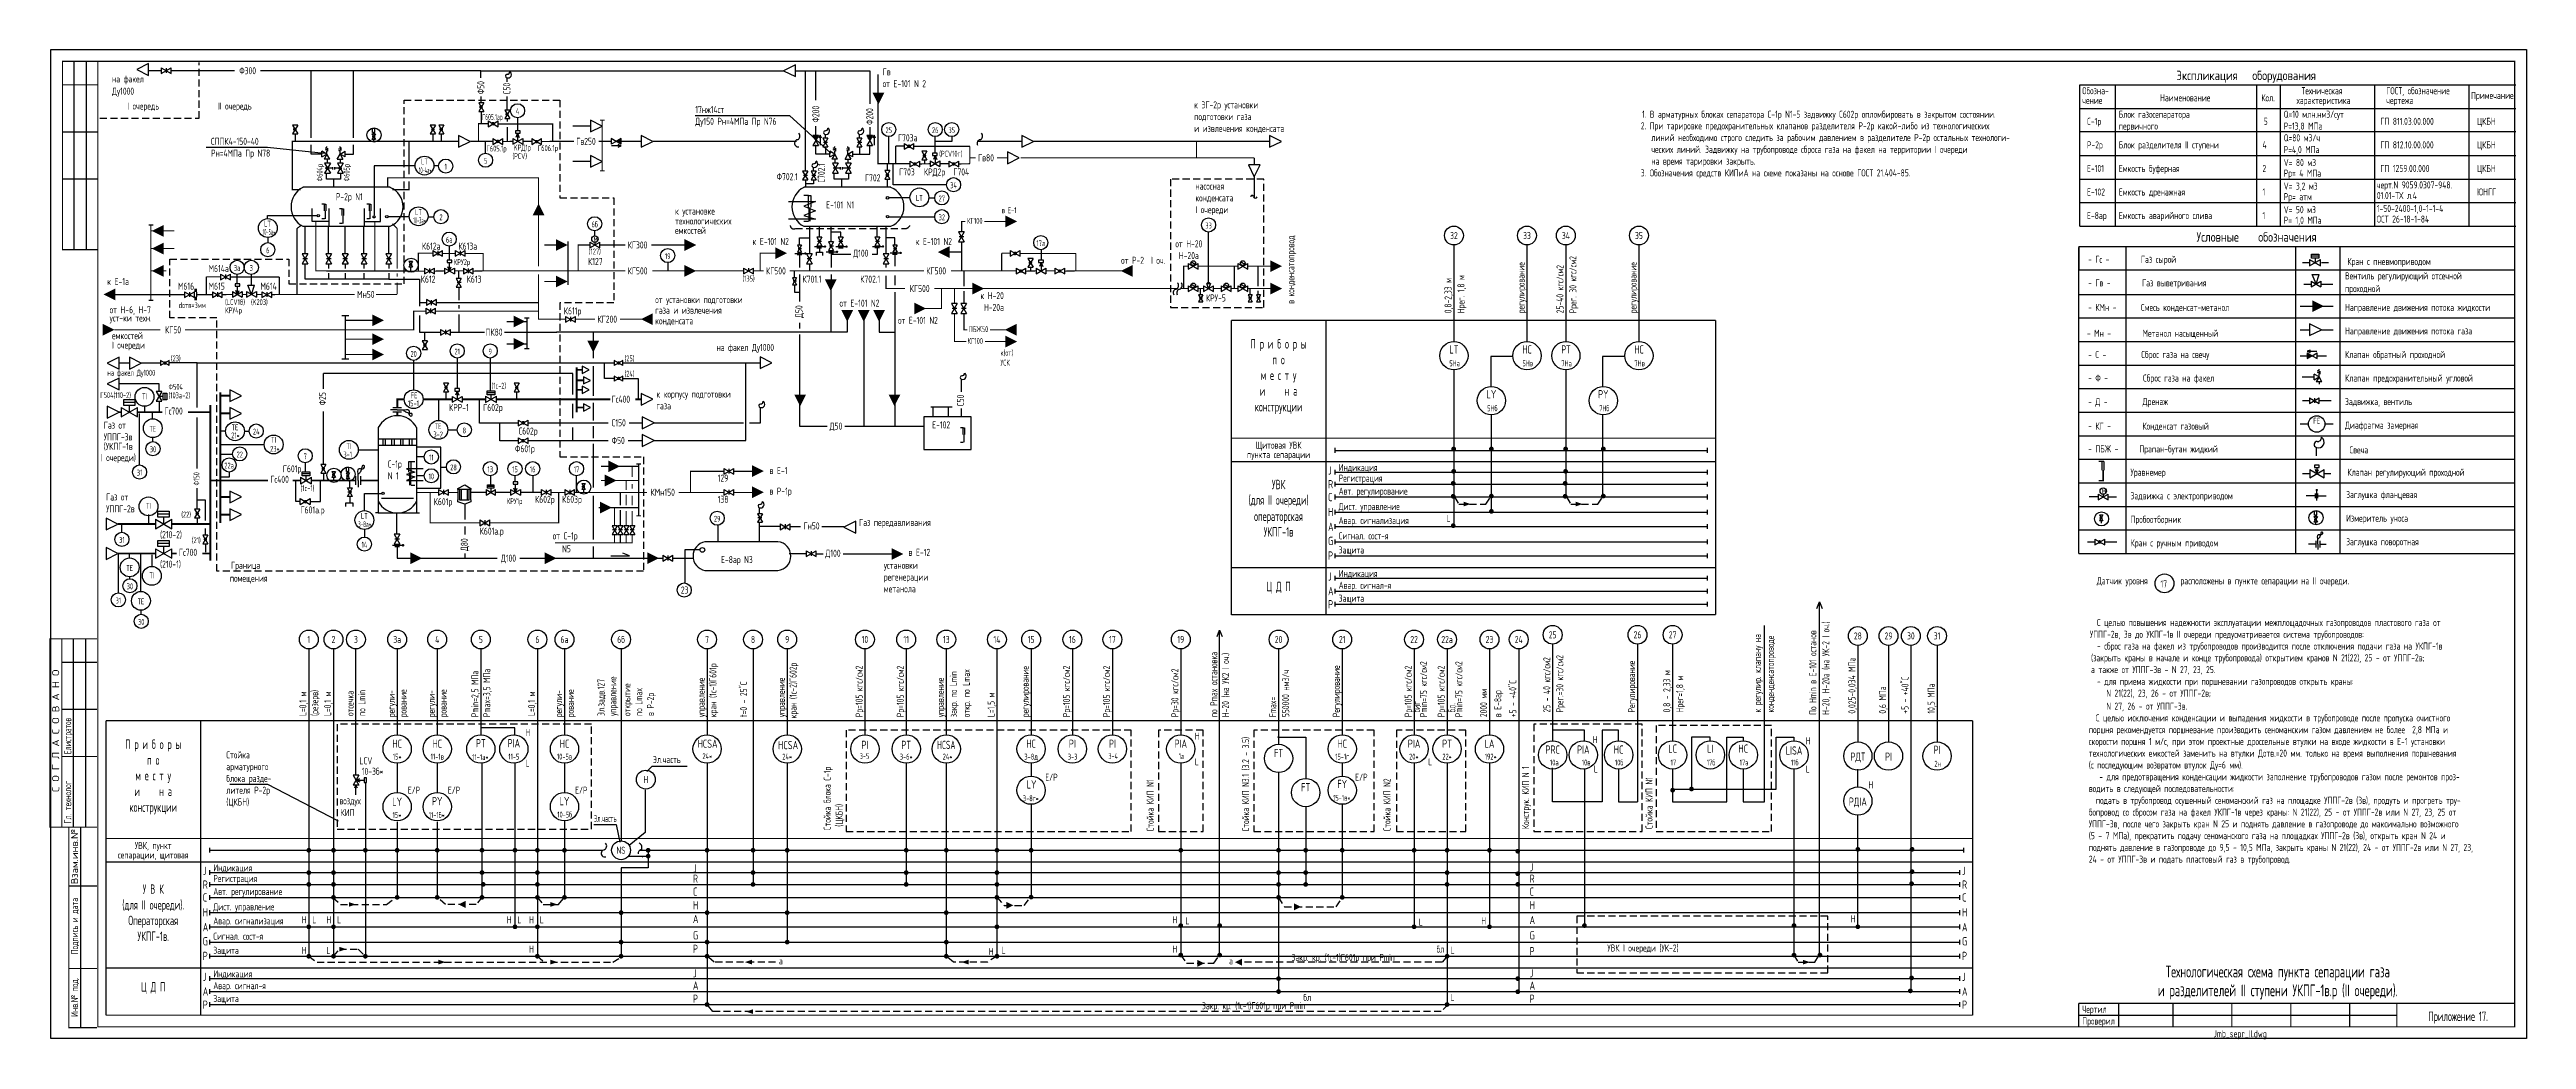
# Model space of a CAD drawing. Extents: x -1 to 1050, y 0 to 420.
import ezdxf
from ezdxf.enums import TextEntityAlignment as Align

# ---------------------------------------------------------------- set-up
doc = ezdxf.new("R2010")
doc.units = 0
doc.header["$LTSCALE"] = 12
doc.header["$MEASUREMENT"] = 0
doc.linetypes.add('HIDDEN', pattern=[0.375, 0.25, -0.125])
doc.layers.get('0').update_dxf_attribs({"linetype": 'CONTINUOUS'})
doc.layers.add('KIP', color=5, linetype='CONTINUOUS')
doc.layers.add('KIP_ekspluatac', color=5, linetype='CONTINUOUS')
doc.styles.add('ESKD', font='eskd_u.shx', dxfattribs={"width": 0.8, "height": 3})

msp = doc.modelspace()

# ---------------------------------------------------------------- texts
at = {"linetype": 'Continuous', "style": 'ESKD'}
for s, height, width, p in [('Ф300', 3, 0.8, (80, 409.5)), ('Гв', 3, 0.8, (353, 409)), ('Ду1000', 3, 0.8, (26, 400.8)), ('на факел', 3, 0.8, (26, 406)), ('от Е-101 N 2', 3, 0.8, (353, 404)), ('I очередь', 3, 0.8, (32.5, 394.5)), ('II очередь', 3, 0.8, (71, 394.5)), ('Г605.1ар', 2.5, 0.7, (183.1, 390.1)), ('Ду150 Рн=4МПа Пр N76', 3, 0.8, (273.5, 388)), ('17нж14ст', 3, 0.8, (273.5, 393)), ('к ЭГ-2р установки', 3, 0.8, (485.2, 395)), ('подготовки газа', 3, 0.8, (485.2, 390)), ('1. В арматурных блоках сепаратора С-1р N1-5 задвижку С602р опломбировать в закрытом состоянии.', 3, 0.8, (675.2, 391)), ('СППК4-150-40', 3, 0.8, (68, 379.5)), ('Г605.1р', 2.5, 0.8, (184.9, 376.7)), ('KРД1р', 2.5, 0.8, (196.5, 377.1)), ('Г606.1р', 2.5, 0.8, (206.7, 376.9)), ('Гв250', 3, 0.8, (223, 379.5)), ('Г703а', 3, 0.8, (359.5, 381)), ('и извлечения конденсата', 3, 0.8, (485.2, 385)), ('Рн=4МПа Пр N78', 3, 0.8, (68, 374.5)), ('(PCV)', 2.5, 0.8, (195.9, 373.5)), ('Г703', 3, 0.8, (360, 366.5)), ('КРД2р', 3, 0.8, (370.5, 366.5)), ('(PCV10г)', 2.5, 0.8, (377, 374.5)), ('Г704', 3, 0.8, (383, 366.5)), ('Гв80', 3, 0.8, (393.5, 372.5)), ('3. Обозначения средств КИПиА на схеме показаны на основе ГОСТ 21.404-85.', 3, 0.8, (674.7, 366.1)), ('Р-2р N1', 3, 0.8, (121, 356)), ('Ф702.1', 3, 0.8, (308, 364.5)), ('Г702', 3, 0.8, (345.5, 364)), ('насосная', 3, 0.8, (485.7, 360.5)), ('конденсата', 3, 0.8, (485.7, 355.5)), ('технологических', 3, 0.8, (264.9, 345.7)), ('к установке', 3, 0.8, (264.9, 349.9)), ('Е-101 N1', 3, 0.8, (329, 352.5)), ('КГ100', 2.5, 0.8, (388.8, 346)), ('в Е-1', 2.5, 0.8, (403.5, 350.5)), ('I очереди', 3, 0.8, (485.7, 350.5)), ('К612а', 3, 0.8, (157.5, 335)), ('К613а', 3, 0.8, (173, 335)), ('м', 2.5, 0.8, (230.4, 338.7)), ('КГ300', 3, 0.8, (244.8, 335.5)), ('емкостей', 3, 0.8, (264.9, 341.7)), ('к Е-101 N2', 3, 0.8, (297.8, 337)), ('к Е-101 N2', 3, 0.8, (367, 337)), ('от Н-20', 3, 0.8, (477.2, 336)), ('М614а', 3, 0.8, (67, 325.5)), ('КРУ2р', 2.5, 0.8, (171, 328.5)), ('К127', 3, 0.8, (228, 328.5)), ('(127)', 2.5, 0.8, (228.3, 333)), ('КГ500', 3, 0.8, (244.8, 324.5)), ('КГ500', 3, 0.8, (303.5, 324.5)), ('Д100', 3, 0.8, (340.5, 332)), ('КГ500', 3, 0.8, (371.5, 324.5)), ('от Р-2  I оч.', 3, 0.8, (454.2, 329)), (' Н-20а', 3, 0.8, (477.2, 331)), ('- Гс -         Газ сыpой', 3, 0.8, (864.5, 329.4)), ('к Е-1а', 3, 0.8, (24, 320)), ('М616', 3, 0.8, (54, 318)), ('М615', 3, 0.8, (67, 318)), ('М614', 3, 0.8, (89, 318)), ('Мн50', 3, 0.8, (130, 314.5)), ('К612', 3, 0.8, (157, 321)), ('К613', 3, 0.8, (176.5, 321)), ('(135)', 2.5, 0.8, (293.5, 321.5)), ('К701.1', 3, 0.8, (319, 321)), ('К702.1', 3, 0.8, (343.5, 321)), ('КГ500', 3, 0.8, (364.5, 317)), ('к Н-20', 3, 0.8, (394.5, 314)), ('КРУ-5', 3, 0.8, (490.2, 313)), ('- Гв -         Газ выветривания', 3, 0.8, (864.5, 319.4)), ('уст-ки техн.', 3, 0.8, (25, 304.5)), ('от Н-6, Н-7', 3, 0.8, (25, 308)), ('dотв=3мм', 2.5, 0.8, (54.3, 310.2)), ('(LCV18)', 2.5, 0.8, (74, 311.5)), ('КРУ4р', 2.5, 0.8, (74, 308)), ('(K203)', 2.5, 0.8, (85, 311.5)), ('К611р', 3, 0.8, (217.7, 307.5)), ('КГ200', 3, 0.8, (232, 304)), ('от установки подготовки', 3, 0.8, (256.5, 312.3)), ('газа и извлечения', 3, 0.8, (256.5, 307.8)), ('конденсата', 3, 0.8, (256.5, 303.3)), ('от Е-101 N2', 3, 0.8, (334.7, 310.8)), ('от Е-101 N2', 3, 0.8, (359.5, 303.5)), (' Н-20а', 3, 0.8, (394.5, 309)), ('- КМн -       Смесь конденсат-метанол', 3, 0.8, (864.5, 309)), ('емкостей', 3, 0.8, (26, 297)), ('I очереди', 3, 0.8, (26, 293)), ('КГ50', 3, 0.8, (48.5, 299.5)), ('ПК80', 3, 0.8, (184.5, 298.5)), ('на факел Ду1000', 3, 0.8, (282.5, 292)), ('КГ100', 2.5, 0.8, (389, 295)), ('ПБЖ50', 2.5, 0.8, (389.5, 300)), ('- Мн -         Метанол насыщенный', 3, 0.8, (864, 298)), ('на факел Ду1000', 2.5, 0.8, (24, 281.5)), ('(23)', 2.5, 0.8, (51, 287.6)), ('(25)', 2.5, 0.8, (243.5, 287.6)), ('(24)', 2.5, 0.8, (243.5, 281.1)), ('УСК', 2.5, 0.8, (403, 285.8)), ('к(от)', 2.5, 0.8, (403, 290)), ('- С -          Сбpос газа на свечу', 3, 0.8, (864.5, 289)), ('Г504(110-2)', 2.5, 0.8, (21, 272)), ('Ф504', 2.5, 0.8, (50, 275.5)), ('(103а-2)', 2.5, 0.8, (50, 271.9)), ('(1c-2)', 2.5, 0.8, (187, 276)), ('к корпусу подготовки', 3, 0.8, (257, 272.2)), ('- Ф -          Сбpос газа на факел', 3, 0.8, (864.5, 279)), ('Гс700', 3, 0.8, (48.3, 265)), ('КРР-1', 3, 0.8, (169, 266.5)), ('Г602р', 3, 0.8, (183.5, 266.5)), ('С150', 3, 0.8, (238, 260)), ('Гс400', 3, 0.8, (238, 270)), ('газа', 3, 0.8, (257, 267.2)), ('- Д -          Дpенаж', 3, 0.8, (864.5, 269)), ('УППГ-3в', 3, 0.8, (22.5, 254)), ('Газ от', 3, 0.8, (22.5, 259)), ('(УКПГ-1в', 3, 0.8, (22.5, 250)), ('С602р', 3, 0.8, (198.5, 256.5)), ('Ф50', 3, 0.8, (238, 252.5)), ('Д50', 3, 0.8, (330.5, 258.6)), ('Е-102', 3, 0.8, (374, 259.1)), ('- КГ -         Конденсат газовый', 3, 0.8, (864.5, 258.6)), ('I очереди)', 3, 0.8, (21.3, 245.2)), ('Г601р', 3, 0.8, (98.5, 240.5)), ('С-1р', 3, 0.8, (143, 242.5)), ('Ф601р', 3, 0.8, (197, 249)), ('в Е-1', 3, 0.8, (305, 239.7)), ('- ПБЖ -      Прапан-бутан жидкий', 3, 0.8, (864.5, 248.9)), ('Уравнемер', 3, 0.8, (882.5, 239)), ('Свеча', 3, 0.8, (975.4, 248.5)), ('Газ от', 3, 0.8, (23.5, 228.5)), ('Гс400', 3, 0.8, (93.2, 236)), ('(1c-1)', 2.5, 0.8, (106, 232.5)), ('N 1', 3, 0.8, (143, 237.5)), ('КМн150', 3, 0.8, (254.5, 230.5)), ('129', 3, 0.8, (283, 236.5)), ('в Р-1р', 3, 0.8, (305, 231)), ('м', 2.5, 0.8, (870.4, 231.7)), ('Задвижка с электроприводом', 3, 0.8, (882.5, 229)), ('Заглушка фланцевая', 3, 0.8, (974, 229.5)), ('УППГ-2в', 3, 0.8, (23.5, 223.5)), ('(22)', 2.5, 0.8, (55.4, 221.3)), ('Г601а.р', 3, 0.8, (106, 223)), ('К601р', 3, 0.8, (162.5, 226.5)), ('КРУ1р', 2.5, 0.8, (193.5, 227)), ('К602р', 3, 0.8, (205.5, 227.5)), ('К603р', 3, 0.8, (217, 227.5)), ('138', 3, 0.8, (283, 227.5)), ('Газ передавливания', 3, 0.8, (343, 217.7)), ('Пробоотборник', 3, 0.8, (882.5, 219)), ('Измеритель уноса', 3, 0.8, (974, 219.5)), ('(210-2)', 3, 0.8, (46.4, 212.5)), ('(21)', 2.5, 0.8, (59.9, 210.4)), ('3-8а*', 2.5, 0.65, (130.4, 217.2)), ('К601а.р', 3, 0.8, (182, 214)), ('от С-1р', 3, 0.8, (213, 212)), ('Гн50', 3, 0.8, (319.4, 216.2)), ('Заглушка поворотная', 3, 0.8, (974, 209.5)), ('(210-1)', 3, 0.8, (46.4, 200)), ('Гс700', 3, 0.8, (54.4, 205)), ('Д100', 3, 0.8, (191, 202.5)), ('N5', 3, 0.8, (217, 206.5)), ('Е-8ар N3', 3, 0.8, (284.4, 201.9)), ('Д100', 3, 0.8, (328.7, 204.6)), ('установки', 3, 0.8, (353.5, 199.5)), ('в Е-12', 3, 0.8, (364, 205)), ('регенерации', 3, 0.8, (353.5, 194.5)), ('метанола', 3, 0.8, (353.5, 189.5)), ('   УППГ-2в, 3в до УКПГ-1в II очереди предусматривается система трубопроводов:', 3, 0.8, (860.8, 170.2)), ('   С целью повышения надежности эксплуатации межплощадочных газопроводов пластового газа от ', 3, 0.8, (863.8, 175.2)), ('   - сброс газа на факел из трубопроводов производится после отключения подачи газа на УКПГ-1в ', 3, 0.8, (863.8, 165.2)), ('    (закрыть краны в начале и конце трубопровода) открытием кранов N 21(22), 25 - от УППГ-2в;', 3, 0.8, (859.8, 160.2)), ('    а также от УППГ-3в - N 27, 23, 25.', 3, 0.8, (859.8, 155.2)), ('   - для приема жидкости при поршневании газопроводов открыть краны:', 3, 0.8, (863.8, 150.2)), ('      N 21(22), 23, 26 - от УППГ-2в; ', 3, 0.8, (863.3, 145.2)), ('  С целью исключения конденсации и выпадения жидкости в трубопроводе после пропуска очистного', 3, 0.8, (864.8, 134.7)), ('      N 27, 26 - от УППГ-3в.', 3, 0.8, (863.3, 139.7)), ('поршня рекомендуется поршневание производить сеноманским газом давлением не более  2,8 МПа и ', 3, 0.8, (864.8, 129.7)), ('скорости поршня 1 м/с, при этом проектные дроссельные втулки на входе жидкости в Е-1 установки ', 3, 0.8, (864.8, 124.7)), ('технологических емкостей заменить на втулки Дотв.=20 мм. только на время выполнения поршневания', 3, 0.8, (864.8, 119.7)), ('(с последующим возвратом втулок Ду=6 мм).', 3, 0.8, (864.8, 114.7)), ('водить в следующей последовательности:', 3, 0.8, (864.8, 104.7)), ('   - для предотвращения конденсации жидкости заполнение трубопроводов газом после ремонтов проз-', 3, 0.8, (864.8, 109.7)), ('бопровод со сбросом газа на факел УКПГ-1в через краны: N 21(22), 25 - от УППГ-2в или N 27, 23, 25 от', 3, 0.8, (864.8, 94.7)), ('  подать в трубопровод осушенный сеноманский газ на площадке УППГ-2в (3в), продуть и прогреть тру-', 3, 0.8, (864.8, 99.7)), ('УППГ-3в, после чего закрыть кран N 25 и поднять давление в газопроводе до максимально возможного', 3, 0.8, (864.8, 89.7)), ('(5 - 7 МПа), прекратить подачу сеноманского газа на площадках УППГ-2в (3в), открыть кран N 24 и', 3, 0.8, (864.8, 84.7)), ('поднять давление в газопроводе до 9,5 - 10,5 МПа, закрыть краны N 21(22), 24 - от УППГ-2в или N 27, 23, ', 3, 0.8, (864.8, 79.7)), ('24 - от УППГ-3в и подать пластовый газ в трубопровод.', 3, 0.8, (864.8, 74.7)), ('Чертил', 3, 0.8, (862, 11)), ('Проверил', 3, 0.8, (862, 6))]:
    msp.add_text(s, height=height, dxfattribs=dict(at, width=width)).set_placement(p)
at = {"style": 'ESKD'}
for s, p in [('Экспликация   оборудования', (902, 407)), ('Условные    обозначения', (910.5, 338.4))]:
    msp.add_text(s, height=4, dxfattribs=at).set_placement(p)
at = {"linetype": 'Continuous', "style": 'ESKD', "width": 0.8}
for s, height, p in [('Ф50', 3, (184, 401)), ('С50', 3, (195, 401)), ('Ф200', 3, (326.1, 389)), ('Ф200', 3, (349, 388)), ('Ф604р', 2.5, (115.4, 364)), ('Ф605р', 2.5, (126.8, 364)), ('С702.1', 3, (328.5, 363.5)), ('в конденсатопровод', 3, (527.7, 312)), ('Д50', 3, (319, 306)), ('Ф25', 3, (116.8, 268.9)), ('С50', 3, (387.5, 268.6)), ('Ф150', 2.5, (63.1, 234.9)), ('Д80', 3, (177, 207))]:
    msp.add_text(s, height=height, rotation=90, dxfattribs=at).set_placement(p)
at = {"style": 'ESKD', "width": 0.8}
for s, p in [('Обозна-', (862, 401)), ('Наименование', (895, 398)), ('Кол.', (938, 398)), ('Техническая', (955, 401)), ('ГОСТ, обозначение', (991, 401)), ('Примечание', (1027, 399)), ('чение', (862, 396.9)), ('характеристика', (953, 396.9)), ('чертежа', (991, 396.9)), ('Кран с пневмоприводом', (974.5, 328.5)), ('Вентиль регулирующий отсечной', (973.5, 322.4)), ('проходной', (973.5, 317)), ('Направление движения потока жидкости', (973.5, 309)), ('Направление движения потока газа', (973.5, 299)), ('Клапан обратный проходной', (973.5, 289)), ('Клапан предохранительный угловой', (973.5, 279)), ('Задвижка, вентиль', (973.5, 269)), ('Диафрагма замерная', (973.5, 259)), ('Клапан регулирующий проходной', (974.5, 239)), ('Кран с ручным приводом', (882.5, 209))]:
    msp.add_text(s, height=3, dxfattribs=at).set_placement(p)
at = {"linetype": 'HIDDEN', "style": 'ESKD', "width": 0.8}
for s, p in [('2. При тарировке предохранительных клапанов разделителя Р-2р какой-либо из технологических', (674.7, 386.1)), ('C-1р', (864, 388)), ('Блок газосепаратора', (877.5, 391)), ('5', (939, 388)), ('Q=10 млн.нм3/сут', (947.5, 391)), ('Р=13,8 МПа', (947.5, 386)), ('ГП 811.03.00.000', (988.5, 388)), ('ЦКБН', (1029.5, 388)), ('   линий необходимо строго следить за рабочим давлением в разделителе Р-2р остальных технологи-', (674.7, 381.1)), ('   ческих линий. Задвижку на трубопроводе сброса газа на факел на территории I очереди', (674.7, 376.1)), ('Р-2р', (864, 378)), ('первичного', (877.5, 386)), ('Блок разделителя II ступени', (877.5, 378)), ('4', (938.5, 378)), ('Q=80 м3/ч', (947.5, 381)), ('Р=4,0 МПа', (947.5, 376)), ('ГП 812.10.00.000', (988.5, 378)), ('ЦКБН', (1029.5, 378)), ('   на время тарировки закрыть.', (674.7, 371.1)), ('Е-101', (864, 368)), ('Емкость буферная', (877.5, 368)), ('2', (938.5, 368)), ('V= 80 м3', (947.5, 370.5)), ('Рр= 4 МПа', (947.5, 366)), ('ГП 1259.00.000', (988.5, 368)), ('ЦКБН', (1029.5, 368)), ('Е-102', (864, 358)), ('Емкость дренажная', (877.5, 358)), ('1', (938.5, 358)), ('V= 3,2 м3', (947.5, 360.5)), ('Рр= атм', (947.5, 356)), ('черт.N 9059.0307-948.', (987, 361)), ('01.01-ТХ л.4', (987, 356.5)), ('ЮНГГ', (1029.5, 358)), ('Е-8ар', (864, 348)), ('Емкость аварийного слива', (877.5, 348)), ('1', (938.5, 348)), ('V= 50 м3', (947.5, 350.5)), ('Р= 1,0 МПа', (947.5, 346)), ('1-50-2400-1,0-1-1-4', (987, 351)), ('ОСТ 26-18-1-84', (987, 346.5)), ('Граница', (76.5, 199.5)), ('помещения', (76, 194))]:
    msp.add_text(s, height=3, dxfattribs=at).set_placement(p)
at = {"linetype": 'Continuous', "style": 'ESKD'}
for s, height, width, p in [('10-5a*', 2.5, 0.55, (92.6, 341.3)), ('15-1', 2.5, 0.8, (153.9, 268.5)), ('FE', 2.5, 0.85, (961.5, 261.1)), ('и разделителей II ступени УКПГ-1в.р (II очереди).', 5, 0.8, (945, 18)), ('Технологическая схема пункта сепарации газа', 5, 0.8, (945, 26)), ('Приложение 17.', 4, 0.8, (1021.5, 7.5))]:
    msp.add_text(s, height=height, dxfattribs=dict(at, width=width)).set_placement(p, align=Align.CENTER)
at = {"color": 7, "linetype": 'Continuous', "style": 'ESKD', "width": 0.8}
for s, p in [('Датчик уровня', (868.2, 192.9)), ('расположены в пункте сепарации на II очереди.', (903.7, 192.9))]:
    msp.add_text(s, height=3, dxfattribs=at).set_placement(p)
at = {"style": 'ESKD'}
for s, width, p, p2 in [('С О Г Л А С О В А Н О', 1.287562, (3.6, 104.7), (3.6, 156.7)), ('Взам.инв.№', 1.110668, (11.6, 65.6), (11.6, 89.1))]:
    msp.add_text(s, height=3, rotation=90, dxfattribs=dict(at, width=width)).set_placement(p, p2, align=Align.FIT)
at = {"color": 7, "linetype": 'Continuous', "style": 'ESKD'}
for s, width, p in [('Елистратов', 0.75, (8.7, 120.8)), ('Гл. технолог', 0.8, (8.7, 91.3))]:
    msp.add_text(s, height=3, rotation=90, dxfattribs=dict(at, width=width)).set_placement(p)
at = {"style": 'ESKD', "width": 0.8}
for s, p in [('Подпись и дата', (11.6, 47.8)), ('Инв.№ под.', (11.6, 17.6))]:
    msp.add_text(s, height=3, rotation=90, dxfattribs=at).set_placement(p, align=Align.CENTER)
msp.add_text('Jmb_sepr_II.dwg', height=3, dxfattribs=at).set_placement((929, 0.6), align=Align.CENTER)
at = {"layer": 'KIP', "linetype": 'Continuous', "style": 'ESKD'}
for s, height, width, p in [('4', 2.5, 0.8, (198.1, 392.5)), ('25', 2.5, 0.8, (355.6, 384.5)), ('26', 2.5, 0.8, (375.3, 384.5)), ('35', 2.5, 0.8, (382.3, 384.5)), ('10-4a*', 2.5, 0.55, (158.9, 367.5)), ('LT', 2.5, 0.8, (158.6, 371.2)), ('1', 2.5, 0.8, (167.6, 369)), ('5', 2.5, 0.8, (184.5, 371.5)), ('LT', 2.5, 0.8, (368.6, 355.7)), ('27', 2.5, 0.8, (378.1, 355.5)), ('34', 2.5, 0.8, (383.1, 361.1)), ('LT', 2.5, 0.8, (92, 344.8)), ('10-3a*', 2.5, 0.55, (156.5, 346.2)), ('LT', 2.5, 0.8, (156.1, 349.7)), ('2', 2.5, 0.8, (165.6, 347.5)), ('6б', 2.5, 0.8, (230.8, 344.5)), ('32', 2.5, 0.8, (378.1, 347.5)), ('6а', 2.5, 0.8, (169.1, 338)), ('17a', 2.5, 0.8, (420.1, 336.5)), ('33', 2.5, 0.8, (491.3, 344)), ('32', 3, 0.8, (595.4, 339.5)), ('33', 3, 0.8, (626.4, 339.5)), ('34', 3, 0.8, (642.9, 339.5)), ('35', 3, 0.8, (673.9, 339.5)), ('3а', 2.5, 0.8, (79.1, 326)), ('3', 2.5, 0.8, (85.1, 326)), ('6', 2.5, 0.8, (92.1, 333.5)), ('19', 2.5, 0.8, (261.8, 331)), ('П р и б о р ы', 4, 0.8, (521, 293)), ('LT', 3.5, 0.8, (595.4, 290.9)), ('НС', 3.5, 0.8, (626.4, 290.9)), ('РТ', 3.5, 0.8, (642.9, 290.9)), ('НС', 3.5, 0.8, (673.9, 290.9)), ('20', 2.5, 0.8, (154, 289.5)), ('21', 2.5, 0.8, (172.5, 290.5)), ('9', 2.5, 0.8, (186.5, 290.5)), ('п о', 4, 0.8, (521, 286.3)), ('5Ha', 2.5, 0.8, (595.7, 285.5)), ('5Hв', 2.5, 0.8, (626.7, 285.5)), ('7Ha', 2.5, 0.8, (643.2, 285.5)), ('7Hв', 2.5, 0.8, (674.2, 285.5)), ('ТI', 2.5, 0.8, (39.8, 271.5)), ('и     н а', 4, 0.8, (521, 273)), ('м е с т у', 4, 0.8, (521, 279.7)), ('LY', 3.5, 0.8, (611.3, 271.9)), ('РY', 3.5, 0.8, (658.8, 271.9)), ('конструкции', 4, 0.8, (521, 266.3)), ('5Hб', 2.5, 0.8, (611.7, 266.4)), ('7Hб', 2.5, 0.8, (659.2, 266.4)), ('ТЕ', 2.5, 0.8, (43.3, 257.7)), ('ТЕ', 2.5, 0.8, (78.2, 258.3)), ('24', 2.5, 0.8, (87.2, 256.5)), ('ТI', 2.5, 0.8, (94.6, 253)), ('ТI', 2.5, 0.8, (126.5, 250.3)), ('ТЕ', 2.5, 0.8, (164.4, 258.8)), ('8', 2.5, 0.8, (175.5, 257)), ('Щитовая УВК', 3, 0.8, (521, 250.5)), ('30', 2.5, 0.8, (43.4, 249)), ('22a', 2.5, 0.8, (75.7, 242.1)), ('22', 2.5, 0.8, (80.2, 246.8)), ('7', 2.5, 0.8, (108, 246)), ('11', 2.5, 0.8, (161.5, 245.5)), ('28', 2.5, 0.8, (170.9, 241.3)), ('13', 2.5, 0.8, (186.5, 240.5)), ('15', 2.5, 0.8, (197, 240.5)), ('16', 2.5, 0.8, (204.5, 240.5)), ('17', 2.5, 0.8, (223.1, 240.5)), ('пункта сепарации', 3, 0.8, (521, 246.5)), ('31', 2.5, 0.8, (37.7, 239.1)), ('10', 2.5, 0.8, (161.5, 237.5)), ('УВК', 4, 0.8, (521, 233.3)), ('ТI', 2.5, 0.8, (41.5, 225)), ('LT', 2.5, 0.8, (133.1, 220.7)), ('29', 2.5, 0.8, (282.8, 219.5)), ('(для II очереди)', 4, 0.8, (521, 226.7)), ('операторская', 4, 0.8, (521, 219.8)), ('31', 2.5, 0.8, (30.2, 210.5)), ('14', 2.5, 0.8, (133.1, 208.5)), ('УКПГ-1в', 4, 0.8, (521, 213.2)), ('ТЕ', 2.5, 0.8, (33.5, 198.6)), ('30', 2.5, 0.8, (33.6, 190.8)), ('ТI', 2.5, 0.8, (42.9, 195.5)), ('23', 3, 0.8, (269, 189)), ('Ц Д П', 4, 0.8, (521, 190)), ('31', 2.5, 0.8, (28.7, 184.8)), ('ТЕ', 2.5, 0.8, (38.3, 184.4)), ('30', 2.5, 0.8, (38.4, 175.7)), ('1', 3, 0.8, (109.5, 168)), ('2', 3, 0.8, (120, 168)), ('3', 3, 0.8, (129.5, 168)), ('3a', 3, 0.8, (147, 168)), ('4', 3, 0.8, (164, 168)), ('5', 3, 0.8, (182.5, 168)), ('6', 3, 0.8, (206.5, 168)), ('6a', 3, 0.8, (218, 168)), ('6б', 3, 0.8, (242, 168)), ('7', 3, 0.8, (278.5, 168)), ('8', 3, 0.8, (298, 168)), ('9', 3, 0.8, (312.5, 168)), ('10', 3, 0.8, (345.5, 168)), ('11', 3, 0.8, (363, 168)), ('13', 3, 0.8, (380, 168)), ('14', 3, 0.8, (401.5, 168)), ('15', 3, 0.8, (416, 168)), ('16', 3, 0.8, (433.5, 168)), ('17', 3, 0.8, (450.5, 168)), ('19', 3, 0.8, (479.5, 168)), ('20', 3, 0.8, (521, 168)), ('21', 3, 0.8, (548, 168)), ('22', 3, 0.8, (578.5, 168)), ('22a', 3, 0.8, (592.5, 168)), ('23', 3, 0.8, (610.5, 168)), ('24', 3, 0.8, (622.9, 168)), ('25', 3, 0.8, (637.3, 170)), ('26', 3, 0.8, (673.3, 170)), ('27', 3, 0.8, (688.2, 170)), ('28', 3, 0.8, (766.8, 169.5)), ('29', 3, 0.8, (779.8, 169.5)), ('30', 3, 0.8, (789.3, 169.5)), ('31', 3, 0.8, (800.4, 169.5)), ('П р и б о р ы', 4, 0.8, (43.5, 123)), ('НС', 3.5, 0.8, (147, 123.5)), ('НС', 3.5, 0.8, (164, 123.5)), ('PT', 3.5, 0.8, (182.5, 123.7)), ('PIA', 3.5, 0.8, (196.5, 123.7)), ('НС', 3.5, 0.8, (218, 123.5)), ('HCSA', 3.5, 0.8, (278.7, 123.5)), ('HCSA', 3.5, 0.8, (312.9, 122.9)), ('PI', 3.5, 0.8, (345.5, 123)), ('PT', 3.5, 0.8, (363, 123)), ('HCSA', 3.5, 0.7, (380, 123)), ('HC', 3.5, 0.8, (416, 123.5)), ('PI', 3.5, 0.8, (433.5, 123.5)), ('PI', 3.5, 0.8, (450.5, 123.5)), ('PIA', 3.5, 0.8, (479.5, 123.5)), ('НС', 3.5, 0.8, (548, 123.5)), ('PIA', 3.5, 0.8, (578.5, 123.5)), ('PT', 3.5, 0.8, (592.5, 123.5)), ('LA', 3.5, 0.8, (610.5, 123.5)), ('п о', 4, 0.8, (43.5, 116.3)), ('15*', 2.5, 0.8, (147, 118.5)), ('11-1в', 2.5, 0.8, (164, 118.5)), ('11-1а*', 2.5, 0.8, (182.3, 118.3)), ('11-5', 2.5, 0.8, (196.5, 118.5)), ('10-5в', 2.5, 0.8, (218, 118.5)), ('24*', 2.5, 0.8, (278.6, 118.7)), ('24*', 2.5, 0.8, (312.5, 118.5)), ('3-5', 2.5, 0.8, (345.3, 118.7)), ('3-6*', 2.5, 0.8, (363, 118.5)), ('3-8д', 2.5, 0.8, (416, 118.5)), ('3-3', 2.5, 0.8, (433.6, 118.5)), ('3-4', 2.5, 0.8, (450.8, 118.7)), ('1а', 2.5, 0.8, (479.8, 118.7)), ('FT', 3.5, 0.8, (521, 119.5)), ('15-1г', 2.5, 0.8, (548, 118.5)), ('20*', 2.5, 0.8, (578.4, 118.5)), ('22*', 2.5, 0.8, (592.5, 118.5)), ('192*', 2.5, 0.8, (611, 118.5)), ('PRC', 3.5, 0.8, (637.3, 121)), ('10а', 2.5, 0.8, (638, 116)), ('PIA', 3.5, 0.8, (650.3, 121)), ('10в', 2.5, 0.8, (651.5, 116)), ('HC', 3.5, 0.8, (665.3, 121)), ('10б', 2.5, 0.8, (665.5, 116)), ('LC', 3.5, 0.8, (688.2, 121.4)), ('17', 2.5, 0.8, (688.5, 116)), ('17б', 2.5, 0.8, (704.5, 116)), ('LI', 3.5, 0.8, (704.2, 121.4)), ('HC', 3.5, 0.8, (718.2, 121.4)), ('17а', 2.5, 0.8, (718.5, 116)), ('LISA', 3.5, 0.8, (739.7, 120.6)), ('11б', 2.5, 0.8, (740, 116)), ('PДТ', 3.5, 0.8, (766.8, 118)), ('PI', 3.5, 0.8, (779.8, 118)), ('PI', 3.5, 0.8, (800.4, 120.9)), ('2н', 2.5, 0.8, (800.7, 115.5)), ('и     н а', 4, 0.8, (43.5, 103)), ('м е с т у', 4, 0.8, (43.5, 109.7)), ('Н', 3, 0.8, (252.5, 108.5)), ('LY', 3.5, 0.8, (416.2, 106.2)), ('FT', 3.5, 0.8, (532.5, 105)), ('FY', 3.5, 0.8, (548, 106.4)), ('конструкции', 4, 0.8, (43.5, 96.3)), ('LY', 3.5, 0.8, (147, 98.9)), ('15*', 2.5, 0.8, (146.9, 93.7)), ('11-1б*', 2.5, 0.8, (163.8, 93.7)), ('PY', 3.5, 0.8, (164, 99.1)), ('10-5б', 2.5, 0.8, (218.1, 93.9)), ('LY', 3.5, 0.8, (218, 99.1)), ('3-8г*', 2.5, 0.8, (415.9, 100.8)), ('15-1в*', 2.5, 0.8, (547.8, 101)), ('PДIA', 3.5, 0.8, (766.8, 98.9)), ('сепарации, щитовая', 3, 0.8, (43.5, 76.5)), ('УВК, пункт', 3, 0.8, (43.5, 80.5)), ('NS', 3, 0.8, (242, 78.5)), ('У В К', 4, 0.8, (43.5, 61.5)), ('(для II очереди).', 4, 0.8, (43.5, 54.8)), ('Операторская', 4, 0.8, (43.5, 48.2)), ('УКПГ-1в.', 4, 0.8, (43.5, 41.5)), ('Ц Д П', 4, 0.8, (43.5, 20))]:
    msp.add_text(s, height=height, dxfattribs=dict(at, width=width)).set_placement(p, align=Align.CENTER)
at = {"layer": 'KIP', "linetype": 'Continuous', "style": 'ESKD', "width": 0.8}
for s, p in [('регулирование', (625.4, 308)), ('Ррег. 30 кгс/см2', (647.4, 308)), ('регулирование', (672.9, 308)), ('0,8-2,33 м', (594.4, 308)), ('Нрег. 1,8 м', (599.9, 308)), ('25-40 кгс/см2', (641.9, 308)), ('Н-20, Н-20а (на УК-2 I оч.)', (754.7, 137.5)), ('по Pmax остановка', (495, 136.5)), ('Н-20 (на УК2 I оч.)', (500, 136.5)), ('25 - 40 кгс/см2', (636.3, 138.5)), ('Ррег.=30 кгс/см2', (641.8, 138.5)), ('к регулир. клапану на', (725.7, 138.5)), ('конденденсатопроводе', (731.2, 138.5)), ('По Hmin в Е-101 останов', (749.2, 137.5)), ('Pmin=2,5 МПа', (181.5, 136.5)), ('Pmax=3,5 МПа', (186.5, 136.5)), ('Эл.задв.127', (235, 137)), ('управление', (240, 137)), ('открытие', (246, 137)), ('управление', (277.5, 136.5)), ('кран (1с-1)Г601р', (282.5, 136.5)), ('t=0 - 25"C', (295.5, 136.5)), ('управление', (311.5, 136.5)), ('кран (1с-2)Г602р', (316.5, 136)), ('Рр=105 кгс/см2', (344.5, 136.5)), ('Рр=105 кгс/см2', (362, 136.5)), ('управление', (379, 136.5)), ('закр. по Lmin', (384.5, 136.5)), ('откр. по Lmax', (390, 136.5)), ('регулирование', (415, 136.5)), ('Рр=105 кгс/см2', (432.5, 136.5)), ('Рр=105 кгс/см2', (449.5, 136.5)), ('Рр=30 кгс/см2', (478.5, 136.5)), ('550000 нм3/ч', (525.5, 136.5)), ('Регулирование', (547, 136.5)), ('Рр=105 кгс/см2', (577.5, 136.5)), ('Рmin=75 кгс/см2', (584, 136.5)), ('Рр=105 кгс/см2', (591.5, 136.5)), ('Рmin=75 кгс/см2', (599, 136.5)), ('+5 - +40"C', (621.9, 136.5)), ('Регулирование', (672.3, 138.5)), ('0,8 - 2,33 м', (687.2, 138.5)), ('Нрег=1,8 м', (692.7, 138.5)), ('0,025-0,034 МПа', (765.8, 138)), ('0,6 МПа', (778.8, 138)), ('+5 - +40"C', (788.3, 138)), ('10,5 МПа', (799.4, 138)), ('L=0,1 м', (108.5, 137)), ('(резерв)', (113.5, 137)), ('L=0,1 м', (119, 137)), ('отсечка', (128.5, 137)), ('по Lmin', (133.5, 137)), ('регули-', (146, 136.5)), ('рование', (151, 136.5)), ('регули-', (163, 136.5)), ('рование', (168, 136.5)), ('L=0,1 м', (205.5, 137)), ('регули-', (217, 136.5)), ('рование', (222, 136.5)), ('по Lmax', (251, 137)), ('в Р-2р', (256, 137)), ('L=1,5 м', (400.5, 136.5)), ('Fmax=', (520, 136.5)), ('2000 мм', (609.5, 136.5)), ('в Е-8ар', (615.5, 136.5)), ('Стойка КИП N3.1 (3.2 - 3.5)', (508.5, 88)), ('Стойка блока С-1р', (331, 88.5)), ('Стойка КИП N1', (468, 88)), ('Стойка КИП N2', (568.5, 88)), (' (ЦКБН)', (336, 88.5))]:
    msp.add_text(s, height=3, rotation=90, dxfattribs=at).set_placement(p)
at = {"layer": 'KIP', "linetype": 'Continuous', "style": 'ESKD'}
for s, height, width, p in [('FE', 2.5, 0.8, (152.8, 271.9)), ('21*', 2.5, 0.8, (76.6, 254.9)), ('3-2', 2.5, 0.8, (162.4, 255.3)), ('23*', 2.5, 0.8, (93.1, 249.2)), ('3-1', 2.5, 0.8, (124.2, 246.8)), ('J', 3.5, 0.8, (542, 239.5)), ('Индикация', 3, 0.8, (546.5, 241)), ('R', 3.5, 0.8, (542, 233.7)), ('C', 3.5, 0.8, (542, 228.2)), ('Авт. регулирование', 3, 0.8, (546.5, 231)), ('Регистрация', 3, 0.8, (546.5, 236.5)), ('H', 3.5, 0.8, (542, 221.9)), ('Дист. управление', 3, 0.8, (546.5, 224.5)), ('Авар. сигнализация', 3, 0.8, (546.5, 218.5)), ('A', 3.5, 0.8, (542, 215.6)), ('G', 3.5, 0.8, (542, 209.6)), ('Сигнал. сост-я', 3, 0.8, (546.5, 212)), ('P', 3.5, 0.8, (542, 203.4)), ('Защита', 3, 0.8, (546.5, 206)), ('J', 3.5, 0.8, (542, 194.5)), ('A', 3.5, 0.8, (542, 188.3)), ('Авар. сигнал-я', 3, 0.8, (546.5, 191)), ('Индикация', 3, 0.8, (546.5, 196)), ('P', 3.5, 0.8, (542, 182.7)), ('Защита', 3, 0.8, (546.5, 185.5)), ('H', 3, 0.8, (201.5, 128.5)), ('H', 3, 0.8, (485.5, 127)), ('LCV', 3, 0.8, (131, 116.5)), ('L', 3, 0.8, (201.5, 115.5)), ('Эл.часть', 3, 0.8, (255.5, 117)), ('24*', 2.5, 0.8, (378.5, 118.5)), ('L', 3, 0.8, (485.5, 116)), ('L', 3, 0.8, (584.5, 116)), ('10-3б*', 3, 0.8, (132, 112)), ('E/P', 3, 0.8, (151.5, 104)), ('E/P', 3, 0.8, (168.5, 104)), ('E/P', 3, 0.8, (222.5, 104)), ('E/P', 3, 0.8, (422, 109.5)), ('E/P', 3, 0.8, (553.5, 109.5)), ('воздух', 3, 0.8, (122.5, 99.5)), ('КИП', 3, 0.8, (123, 94.5)), ('Эл.часть', 3, 0.65, (230.5, 92)), ('Индикация', 3, 0.8, (69, 71)), ('J', 3.5, 0.8, (272.5, 70.5)), ('J', 3.5, 0.8, (627.5, 71)), ('J', 3.5, 0.8, (64.5, 69.5)), ('R', 3.5, 0.8, (64.5, 63.7)), ('Авт. регулирование', 3, 0.8, (69, 61)), ('Регистрация', 3, 0.8, (69, 66.5)), ('R', 3.5, 0.8, (272.5, 66.2)), ('C', 3.5, 0.8, (272.5, 60.7)), ('R', 3.5, 0.8, (627.5, 66.2)), ('C', 3.5, 0.8, (627.5, 60.7)), ('J', 3.5, 0.8, (811, 69.5)), ('R', 3.5, 0.8, (811, 63.7)), ('C', 3.5, 0.8, (64.5, 58.2)), ('H', 3.5, 0.8, (64.5, 51.9)), ('Дист. управление', 3, 0.8, (69, 54.5)), ('H', 3.5, 0.8, (272.5, 54.9)), ('A', 3.5, 0.8, (272.5, 49.1)), ('H', 3.5, 0.8, (627.5, 54.9)), ('C', 3.5, 0.8, (811, 58.2)), ('H', 3.5, 0.8, (811, 51.9)), ('A', 3.5, 0.8, (64.5, 45.6)), ('G', 3.5, 0.8, (64.5, 39.6)), ('Авар. сигнализация', 3, 0.8, (69, 48.5)), ('Сигнал. сост-я', 3, 0.8, (69, 42)), ('H', 3, 0.8, (106.5, 49)), ('L', 3, 0.8, (111, 49)), ('H', 3, 0.8, (117, 49)), ('L', 3, 0.8, (121.5, 49)), ('H', 3, 0.8, (193.5, 49)), ('L', 3, 0.8, (198, 49)), ('H', 3, 0.8, (203, 49)), ('L', 3, 0.8, (207.5, 49)), ('G', 3.5, 0.8, (272.5, 42.1)), ('H', 3, 0.8, (476, 49)), ('L', 3, 0.8, (481.5, 48.5)), ('L', 3, 0.8, (580.5, 48)), ('H', 3, 0.8, (607, 48.5)), ('A', 3.5, 0.8, (627.5, 48.6)), ('G', 3.5, 0.8, (627.5, 42.1)), ('A', 3.5, 0.8, (811, 45.6)), ('G', 3.5, 0.8, (811, 39.6)), ('P', 3.5, 0.8, (64.5, 33.4)), ('Защита', 3, 0.8, (69, 36)), ('H', 3, 0.8, (106.5, 36)), ('L', 3, 0.8, (117, 36)), ('H', 3, 0.8, (203, 36.5)), ('P', 3.5, 0.8, (272.5, 36.4)), ('H', 3, 0.8, (398, 35.5)), ('L', 3, 0.8, (403.5, 36)), ('H', 3, 0.8, (476, 36.5)), ('L', 3, 0.8, (594, 36)), ('P', 3.5, 0.8, (627.5, 35.4)), ('P', 3.5, 0.8, (811, 33.4)), ('J', 3.5, 0.8, (64.5, 24.5)), ('A', 3.5, 0.8, (64.5, 18.3)), ('Авар. сигнал-я', 3, 0.8, (69, 21)), ('Индикация', 3, 0.8, (69, 26)), ('J', 3.5, 0.8, (272.5, 26)), ('A', 3.5, 0.8, (272.5, 20.8)), ('J', 3.5, 0.8, (627.5, 26)), ('A', 3.5, 0.8, (627.5, 20.8)), ('J', 3.5, 0.8, (811, 24.5)), ('A', 3.5, 0.8, (811, 18.3)), ('P', 3.5, 0.8, (64.5, 12.7)), ('Защита', 3, 0.8, (69, 15.5)), ('P', 3.5, 0.8, (272.5, 15.2)), ('L', 3, 0.8, (594, 16)), ('P', 3.5, 0.8, (627.5, 15.2)), ('P', 3.5, 0.8, (811, 12.7))]:
    msp.add_text(s, height=height, dxfattribs=dict(at, width=width)).set_placement(p)
at = {"layer": 'KIP', "linetype": 'HIDDEN', "style": 'ESKD', "width": 0.8}
for s, p in [('L', (592.3, 219.4)), ('H', (654.3, 125.5)), ('H', (744.7, 125)), ('Стойка', (74.5, 119)), ('арматурного', (74.5, 114)), ('L', (654.8, 113)), ('L', (744.7, 113)), ('L', (744.7, 113)), ('лителя Р-2р', (74.5, 104)), ('блока разде-', (74.5, 109)), ('H', (771.3, 106.3)), ('(ЦКБН)', (74.5, 99)), ('H', (763.8, 49.4)), ('а', (309, 31.5)), ('а', (500, 31.5)), ('Закр. кр. (1с-1)Г601р при Рmin', (526.5, 33)), ('бл', (588, 36.5)), ('УВК I очереди (УК-2)', (660.5, 37)), ('Закр. кр. (1с-1)Г601р при Рmin', (488.5, 12.5)), ('бл', (531.5, 16))]:
    msp.add_text(s, height=3, dxfattribs=at).set_placement(p)
for s, p in [('сиг', (581, 138.5)), ('бл.', (596, 138.5)), ('Конструк. КИП N 1', (627.3, 89)), ('Стойка КИП N1', (679.7, 89))]:
    msp.add_text(s, height=3, rotation=90, dxfattribs=at).set_placement(p)
at = {"layer": 'KIP_ekspluatac', "linetype": 'Continuous', "style": 'ESKD', "width": 0.8}
msp.add_text('17', height=3, dxfattribs=at).set_placement((896.6, 191.6), align=Align.CENTER)

# ---------------------------------------------------------------- blocks, each defined once
blk = doc.blocks.new('A139')
at = {"color": 7}
for p, q in [((0, 0), (-5, 2.5)), ((-5, 2.5), (-5, -2.5)), ((-5, -2.5), (0, 0))]:
    blk.add_line(p, q, dxfattribs=at)
blk = doc.blocks.new('A244')
for p, q in [((0, 1.35), (4.62, -1.35)), ((0, -1.35), (4.62, 1.35)), ((0, 1.35), (0, -1.35)), ((4.62, -1.35), (4.62, 1.35))]:
    blk.add_line(p, q)
at = {"color": 7, "linetype": 'Continuous'}
for p, q in [((0.73, 1.94), (0.73, 3.64)), ((0.73, 3.64), (3.88, 3.64)), ((3.88, 2.79), (0.73, 2.79)), ((3.88, 1.94), (0.73, 1.94)), ((2.3, 1.94), (2.3, 0.01)), ((3.88, 3.64), (3.88, 1.94))]:
    blk.add_line(p, q, dxfattribs=at)
blk = doc.blocks.new('A111')
for p, q in [((0.9, 1.15), (5.1, -1.3)), ((0.9, -1.3), (5.1, 1.15)), ((0.9, 1.15), (0.9, -1.3)), ((5.1, -1.3), (5.1, 1.15))]:
    blk.add_line(p, q)
blk = doc.blocks.new('A145')
for p, q in [((0.9, -1.2), (5.1, 1.2)), ((0.9, 1.2), (5.1, -1.2)), ((0.9, 1.2), (0.9, -1.2)), ((3, 0), (2.3, 1.7)), ((3, 0), (3, 3.5)), ((3, 0), (3.7, 1.7)), ((5.1, 1.2), (5.1, -1.2))]:
    blk.add_line(p, q)
blk = doc.blocks.new('A142')
at = {"color": 7}
blk.add_lwpolyline([(-4.9, 0, 5, 0, 0), (0.1, 0, 0, 0, 0)], format="xyseb", dxfattribs=at)
blk = doc.blocks.new('A1', base_point=(7.9, 4.4))
blk.add_lwpolyline([(7.9, 4.4), (7.9, 6.2), (8.7, 6.5), (7, 7), (8.7, 7.5), (7, 8), (7.9, 8.4), (7.9, 9)])
blk = doc.blocks.new('A124')
for p, q in [((0, 3), (-2.1, 4.2)), ((-2.1, 1.8), (-2.1, 4.2)), ((-2.1, 1.8), (0, 3)), ((0, 3), (-1.2, 0.9)), ((1.2, 0.9), (-1.2, 0.9)), ((1.2, 0.9), (0, 3))]:
    blk.add_line(p, q)
at = {"xscale": 0.7, "yscale": 0.7, "zscale": 0.7}
blk.add_blockref('A1', (0, 3), dxfattribs=at)
blk = doc.blocks.new('*X9')
at = {"color": 0}
for p, q in [((6, 11.7), (6, 11.7)), ((6, 11.3), (6.3, 11.6)), ((6, 10.9), (6.6, 11.4)), ((6, 10.4), (6.8, 11.3)), ((6, 10), (7.1, 11.1)), ((6, 9.5), (7.4, 10.9)), ((6, 9.1), (7.7, 10.8)), ((6, 8.7), (8, 10.6)), ((6.1, 8.3), (8.2, 10.4)), ((7.2, 8.9), (8.5, 10.3)), ((8.2, 9.5), (8.8, 10.1))]:
    blk.add_line(p, q, dxfattribs=at)
blk = doc.blocks.new('A121')
for p, q in [((1.2, 2.4), (-0.1, 1.9)), ((-0.1, 1.9), (1.2, 1.3)), ((0, 1.9), (4.1, 1.9)), ((0, 1.2), (2.1, 0)), ((0, 1.2), (0, -1.2)), ((0, -1.2), (2.1, 0)), ((2.1, 0), (4.2, 1.2)), ((2.1, 0), (4.2, -1.2)), ((4.2, -1.2), (4.2, 1.2))]:
    blk.add_line(p, q)
at = {"xscale": 0.7, "yscale": 0.7, "zscale": 0.7}
blk.add_blockref('*X9', (-4.2, -7), dxfattribs=at)
blk = doc.blocks.new('STMPLH')
for p, q in [((-10, -80), (-10, 0)), ((-5, 0), (-5, -80))]:
    blk.add_line(p, q)
at = {"const_width": 0.5}
for points in [[(0, -80), (-15, -80), (-15, 0), (0, 0)], [(0, -10), (-15, -10)], [(-15, -30), (0, -30)], [(0, -50), (-15, -50)]]:
    blk.add_lwpolyline(points, dxfattribs=at)
blk = doc.blocks.new('111', base_point=(4.5, 10.8))
for p, q in [((4.5, 12.5), (4.5, 9)), ((4.5, 9), (10.5, 12.5)), ((4.5, 12.5), (10.5, 9)), ((10.5, 9), (10.5, 12.5))]:
    blk.add_line(p, q)
blk = doc.blocks.new('A246')
for p, q in [((0, 1.2), (4.2, -1.2)), ((0, -1.2), (4.2, 1.2)), ((0, 1.2), (0, -1.2)), ((2.1, 0), (1.4, 2.1)), ((1.4, 2.1), (2.9, 2.1)), ((2.9, 2.1), (2.1, 0)), ((4.2, -1.2), (4.2, 1.2))]:
    blk.add_line(p, q)
blk.add_arc((2.1, 1.7), 0.833, 26.2889, 153.7111)
blk = doc.blocks.new('A245')
for p, q in [((0, 1.2), (0, -1.2)), ((0, -1.2), (4.2, 1.2)), ((0, 1.2), (4.2, -1.2)), ((2.1, 0), (2.1, 0.3)), ((4.2, -1.2), (4.2, 1.2))]:
    blk.add_line(p, q)
blk.add_circle((2.1, 1.3), 1)
for centre, radius, start, end in [((1.7, 1.1), 0.468, 22.4912, 157.5088), ((2.5, 1.5), 0.454, 202.4912, 337.5088)]:
    blk.add_arc(centre, radius, start, end)
blk = doc.blocks.new('1')
at = {"color": 7, "linetype": 'Continuous'}
for p, q in [((3.4, 1.5), (4.6, 1.5)), ((4.5, 5), (3.5, 5)), ((3.5, 3.3), (3.5, 5)), ((4, 3.3), (3.5, 3.3)), ((4, 3.3), (4.5, 3.3)), ((4, 2.8), (4, 3.3)), ((4, 0.3), (4, -0.6)), ((4.5, 4), (4.5, 5)), ((4.5, 3.3), (4.5, 4))]:
    blk.add_line(p, q, dxfattribs=at)
blk.add_circle((4.2, 2.2), 3, dxfattribs=at)
at = {"color": 7, "linetype": 'Continuous', "xscale": -0.6, "yscale": 0.6, "zscale": 0.6, "rotation": 89.99999999999999}
blk.add_blockref('A111', (4, 3.3), dxfattribs=at)
blk = doc.blocks.new('A131')
for p, q in [((0, -1.8), (0, 1.8)), ((0.8, 3.9), (0.9, 4.5)), ((1, 2.8), (0.8, 3.9)), ((0.9, 4.5), (1.1, 5)), ((1, 0), (1, 2.8)), ((1.2, 2.8), (1, 2.8)), ((1, 0), (1, -2.8)), ((1.1, 5), (1.5, 5.1)), ((1.5, 3.1), (1.2, 2.8)), ((1.5, 5.1), (1.9, 5.1)), ((1.7, 3.4), (1.5, 3.1)), ((2, 3.7), (1.7, 3.4)), ((1.9, 5.1), (2.5, 5)), ((2.1, 4.1), (2, 3.7)), ((2, 1.8), (2, -1.8)), ((2.2, 4.5), (2.1, 4.1)), ((2.4, 4.8), (2.2, 4.5)), ((2.5, 5.5), (2.4, 5.1)), ((2.4, 5.1), (2.4, 4.8)), ((2.6, 6.2), (2.5, 5.5)), ((2.5, 5), (2.9, 5)), ((2.9, 6.4), (2.6, 6.2)), ((3.3, 6.4), (2.9, 6.4)), ((2.9, 5), (3.3, 5.2)), ((3.6, 6.2), (3.3, 6.4)), ((3.3, 5.2), (3.7, 5.7)), ((3.7, 5.7), (3.6, 6.2))]:
    blk.add_line(p, q)

# ---------------------------------------------------------------- linework, layer by layer
at = {"linetype": 'Continuous'}
for p, q in [((0, 0), (0, 420)), ((0, 420), (1050.5, 420)), ((46.9, 411), (41.5, 411)), ((49, 412.1), (49, 410.1)), ((78, 411), (51.1, 411)), ((182.5, 411), (89, 411)), ((110.5, 382.5), (110.5, 411)), ((128.5, 382.5), (128.5, 411)), ((182.5, 408), (182.5, 411)), ((182.5, 411), (311, 411)), ((316, 411), (347.5, 411)), ((320.2, 403.5), (320.2, 411)), ((324.6, 403.5), (324.6, 411)), ((347.5, 411), (347.5, 403.5)), ((1050.5, 420), (1050.5, 0)), ((182.7, 397.3), (182.7, 400)), ((193.7, 406.3), (193.7, 408)), ((193.7, 394.3), (193.7, 400)), ((320.2, 368.3), (320.2, 403.5)), ((324.6, 398.5), (324.6, 403.5)), ((347.5, 403.5), (347.5, 397)), ((182.7, 393.7), (182.7, 388.5)), ((193.7, 390.7), (193.7, 389.5)), ((273.5, 392), (313.5, 392)), ((313.5, 392), (331, 376)), ((66, 378.5), (92, 378.5)), ((92, 378.5), (116, 376)), ((103.7, 384.2), (103.7, 381)), ((110.5, 375.5), (110.5, 379.5)), ((128.5, 375.5), (128.5, 379.5)), ((162.2, 384.2), (162.2, 381)), ((165.7, 384.2), (165.7, 381)), ((193.7, 387), (193.7, 381)), ((197.2, 385.5), (197.2, 384.5)), ((199.2, 385.5), (197.2, 385.5)), ((197.2, 384.5), (199.2, 384.5)), ((199.2, 384.5), (199.2, 385.5)), ((324.6, 383), (324.6, 387.5)), ((324.6, 375.5), (324.6, 379.5)), ((329.6, 380.5), (327.9, 380.5)), ((328.7, 382.3), (328.7, 384)), ((328.7, 378.7), (328.7, 375.5)), ((344.1, 380.5), (342.4, 380.5)), ((343.2, 382.3), (343.2, 384)), ((343.2, 378.7), (343.2, 375.5)), ((347.5, 387), (347.5, 383)), ((347.5, 375.5), (347.5, 379.5)), ((115, 375.5), (110.5, 375.5)), ((119.5, 369.6), (116.5, 369.6)), ((117.4, 371.7), (117.4, 373.5)), ((119.5, 370), (119.5, 369)), ((120.5, 369), (120.5, 370)), ((123, 369.6), (120.5, 369.6)), ((122.9, 371.7), (122.9, 373.5)), ((125, 375.5), (128.5, 375.5)), ((323.7, 368.3), (323.7, 370)), ((330.5, 375.5), (324.6, 375.5)), ((335, 369.6), (332, 369.6)), ((332.9, 371.7), (332.9, 373.5)), ((335, 370), (335, 369)), ((336, 369), (336, 370)), ((339.5, 369.6), (336, 369.6)), ((338.4, 371.7), (338.4, 373.5)), ((340.5, 375.5), (347.5, 375.5)), ((370.7, 373.2), (370.7, 371.5)), ((374.2, 376), (374.2, 375)), ((376.2, 376), (374.2, 376)), ((374.2, 375), (376.2, 375)), ((376.2, 375), (376.2, 376)), ((144, 361.5), (107, 361.5)), ((117, 365), (117, 367.5)), ((123, 365), (117, 365)), ((120, 365), (120, 361.5)), ((123, 367.5), (123, 365)), ((321.1, 366.5), (319.4, 366.5)), ((356.5, 361.5), (319.5, 361.5)), ((321.5, 358), (319.5, 358)), ((323.7, 363), (320.1, 363)), ((320.2, 364.7), (320.2, 361.5)), ((321.5, 353), (321.5, 358)), ((321.5, 358), (322.5, 358)), ((322.5, 358), (322.5, 353)), ((324.6, 366.5), (322.9, 366.5)), ((323.7, 364.7), (323.7, 363)), ((332.5, 365), (332.5, 367.5)), ((338.5, 365), (332.5, 365)), ((335.5, 365), (335.5, 361.5)), ((338.5, 367.5), (338.5, 365)), ((111, 347), (111, 352.5)), ((118, 347), (111, 347)), ((116.2, 354.4), (115.1, 354.4)), ((116.2, 348.1), (115.1, 348.1)), ((116.2, 354.4), (116.8, 354.4)), ((116.2, 351.5), (116.2, 354.4)), ((116.8, 354.4), (116.8, 351.5)), ((118, 352.5), (118, 345)), ((123.7, 352.4), (122.6, 352.4)), ((123.7, 349.5), (123.7, 352.4)), ((123.7, 352.4), (124.3, 352.4)), ((124.3, 352.4), (124.3, 349.5)), ((133, 352.5), (133, 345)), ((133, 347), (140, 347)), ((135.2, 354.4), (134.1, 354.4)), ((135.2, 348.1), (134.1, 348.1)), ((135.2, 351.5), (135.2, 354.4)), ((135.2, 354.4), (135.8, 354.4)), ((135.8, 354.4), (135.8, 351.5)), ((140, 347), (140, 352.5)), ((313, 355.5), (324.5, 355.5)), ((324.5, 348), (313, 348)), ((324.5, 355.5), (319.5, 353.5)), ((319.5, 353.5), (324.5, 351.5)), ((324.5, 351.5), (319.5, 349.5)), ((319.5, 349.5), (324.5, 348)), ((321.5, 347), (319.5, 347)), ((107, 345), (144, 345)), ((107.9, 333.2), (107.9, 345)), ((117.9, 333.2), (117.9, 345)), ((123.7, 346.1), (122.6, 346.1)), ((124.9, 333.2), (124.9, 345)), ((132.9, 333.2), (132.9, 345)), ((143.4, 333.2), (143.4, 345)), ((230.9, 338.1), (230.9, 336.9)), ((317.7, 336.9), (317.7, 340)), ((317.7, 340), (322, 340)), ((319.5, 345), (356.5, 345)), ((324.1, 336.3), (328.6, 336.3)), ((327.1, 338.5), (325.4, 338.5)), ((327.1, 338.5), (325.4, 338.5)), ((326.2, 340.3), (326.2, 345)), ((332.1, 336.5), (330.4, 336.5)), ((331.2, 338.3), (331.2, 345)), ((335.2, 342.5), (331.2, 342.5)), ((333.1, 336.3), (337.6, 336.3)), ((336.1, 338.5), (334.4, 338.5)), ((335.2, 340.3), (335.2, 342.5)), ((348.7, 336.4), (353.2, 336.4)), ((351.6, 338.5), (349.9, 338.5)), ((350.7, 340.3), (350.7, 345)), ((358.2, 340), (354.5, 340)), ((358.2, 336.9), (358.2, 340)), ((387.5, 340.5), (385.5, 340.5)), ((109, 331.1), (107, 331.1)), ((108, 322.5), (107.9, 329)), ((119, 331.1), (117, 331.1)), ((117.9, 329), (117.9, 327)), ((126, 331.1), (124, 331.1)), ((124.9, 329), (124.9, 327)), ((134, 331.1), (132, 331.1)), ((132.9, 329), (132.9, 327)), ((144.5, 331.1), (142.5, 331.1)), ((143.4, 329), (143.4, 327)), ((152.1, 328.8), (153.3, 328.8)), ((152.7, 327.6), (152.7, 326.2)), ((160.7, 327), (160.7, 325)), ((164.2, 334.5), (164.2, 332.5)), ((170.2, 330.5), (168.2, 330.5)), ((168.2, 330.5), (168.2, 329.5)), ((168.2, 329.5), (170.2, 329.5)), ((170.2, 329.5), (170.2, 330.5)), ((173.2, 322.8), (173.2, 326)), ((173.7, 334.5), (173.7, 332.5)), ((177.2, 327), (177.2, 325)), ((296.1, 327.1), (296.1, 325.9)), ((315.6, 323), (315.6, 326)), ((315.7, 333.4), (320.2, 333.4)), ((316.7, 332.9), (318.7, 332.9)), ((318.5, 335.4), (317.1, 335.4)), ((317.7, 332.9), (317.7, 327.5)), ((323, 331.1), (321, 331.1)), ((325, 332.5), (325, 334)), ((325, 334), (327.5, 334)), ((325.1, 335.8), (327.1, 335.8)), ((326.2, 335.8), (326.2, 334)), ((327.5, 334), (327.5, 332.5)), ((329.1, 334.1), (333.6, 334.1)), ((330.1, 333.6), (332.1, 333.6)), ((331.2, 333.6), (331.2, 327.5)), ((339.5, 333), (331.2, 333)), ((334.2, 335.8), (336.2, 335.8)), ((350.7, 333), (348.5, 333)), ((349.7, 335.9), (351.7, 335.9)), ((350.7, 335.9), (350.7, 333)), ((355.5, 331.1), (353.5, 331.1)), ((356.2, 333.6), (360.7, 333.6)), ((357.2, 333.1), (359.2, 333.1)), ((359, 335.4), (357.6, 335.4)), ((358.2, 333.1), (358.2, 328)), ((415.7, 327.7), (415.7, 326)), ((421.2, 330.5), (419.2, 330.5)), ((419.2, 330.5), (419.2, 329.5)), ((419.2, 329.5), (421.2, 329.5)), ((421.2, 329.5), (421.2, 330.5)), ((512.4, 319.5), (512.4, 328)), ((58.9, 317), (58.9, 315)), ((62, 315), (62, 317)), ((70.7, 317), (70.7, 315)), ((74.2, 324.5), (74.2, 322.5)), ((78.2, 320.5), (78.2, 319.5)), ((80.2, 320.5), (78.2, 320.5)), ((78.2, 319.5), (80.2, 319.5)), ((80.2, 319.5), (80.2, 320.5)), ((83.6, 320), (86.5, 320)), ((91.7, 317), (91.7, 315)), ((143.4, 322.5), (108, 322.5)), ((117.9, 325), (117.9, 322.5)), ((124.9, 325), (124.9, 322.5)), ((132.9, 325), (132.9, 322.5)), ((143.4, 325), (143.4, 322.5)), ((143.4, 322.5), (156.5, 322.5)), ((156.5, 322.5), (156.5, 311)), ((174.1, 321), (172.4, 321)), ((173.2, 319.2), (173.2, 313.5)), ((316.4, 321.6), (315, 321.6)), ((315.6, 320.1), (315.6, 317)), ((315.6, 317), (317.8, 317)), ((317.7, 324.5), (317.7, 313)), ((331, 318), (331, 300)), ((331.2, 324.5), (331.2, 320.5)), ((358.2, 324), (358.2, 320)), ((358.2, 317), (358.2, 260.1)), ((487.9, 315.9), (487.9, 318.5)), ((508.9, 315.9), (508.9, 318.5)), ((512.4, 315.9), (512.4, 317.5)), ((959.6, 324.5), (962.5, 324.5)), ((159.5, 312.5), (156.5, 312.5)), ((156.5, 307), (156.5, 300)), ((161.2, 310), (161.2, 308)), ((161.6, 311.5), (161.6, 313.5)), ((163.7, 312.6), (207, 312.6)), ((173.2, 311.5), (173.2, 310)), ((173.2, 307.5), (173.2, 300)), ((201, 306), (203, 306)), ((202, 306), (202, 293)), ((220.6, 306.5), (220.6, 304.5)), ((338, 307), (338, 300)), ((345, 307), (345, 260.1)), ((351.5, 307), (351.5, 300)), ((384.5, 310), (382.5, 310)), ((388.5, 310), (386.5, 310)), ((488.7, 314.4), (487.3, 314.4)), ((509.7, 314.4), (508.3, 314.4)), ((513.2, 314.4), (511.8, 314.4)), ((156.5, 300), (165.3, 300)), ((159.5, 294.5), (158, 294.5)), ((158.7, 296.3), (158.7, 300)), ((167.5, 301), (167.5, 299)), ((169.6, 300), (184, 300)), ((192.5, 300), (214.7, 300)), ((193.5, 304.5), (202, 304.5)), ((193.5, 295), (202, 295)), ((331, 300), (214.6, 300)), ((230.2, 300), (230.2, 289)), ((317.7, 304), (317.7, 301.5)), ((317.7, 299), (317.7, 260.1)), ((338, 300), (331, 300)), ((351.5, 300), (358.2, 300)), ((33.3, 286.8), (28.9, 286.8)), ((46.7, 286.8), (38.2, 286.8)), ((62.2, 286.9), (50.3, 286.9)), ((62.2, 268), (62.2, 286.9)), ((62.2, 286.9), (239.2, 286.9)), ((201, 293), (203, 293)), ((230.2, 285.5), (230.2, 282.5)), ((235, 280.3), (235, 286.8)), ((242.8, 286.9), (301, 286.9)), ((295, 254), (295, 287)), ((46, 278), (29, 278)), ((46, 274.8), (46, 278)), ((115.7, 280.9), (115.7, 282.5)), ((221.6, 282.5), (115.7, 282.5)), ((115.7, 275.9), (115.7, 280.9)), ((167.7, 274.7), (167.7, 271.5)), ((173.5, 276), (171.5, 276)), ((171.5, 276), (171.5, 275)), ((171.5, 275), (173.5, 275)), ((173.5, 275), (173.5, 276)), ((197.7, 274.7), (197.7, 271.5)), ((221.6, 273.5), (221.6, 282.5)), ((230.2, 282.5), (230.2, 273)), ((239.2, 280.3), (235, 280.3)), ((242.8, 280.3), (249.3, 280.3)), ((249.3, 280.3), (249.3, 271.5)), ((386.5, 274.6), (386.5, 280)), ((46, 270.6), (46, 266.2)), ((62.2, 242.1), (62.2, 263.8)), ((115.7, 243.8), (115.7, 266.3)), ((182, 261.4), (182, 271.5)), ((221.6, 263.5), (221.6, 269.5)), ((230.2, 270), (230.2, 262.5)), ((301.2, 261.5), (301.2, 268)), ((390.5, 264.1), (370.5, 264.1)), ((370.5, 264.1), (370.5, 250.1)), ((382.5, 268.1), (373.5, 268.1)), ((374.5, 264.1), (374.5, 268.1)), ((381, 264.1), (381, 268.1)), ((386.5, 264.1), (386.5, 267.6)), ((390.5, 250.1), (390.5, 264.1)), ((960.5, 272), (960.5, 270)), ((139, 259.5), (139, 223.2)), ((155.3, 254.5), (139, 254.5)), ((140.9, 254.5), (140.9, 252)), ((142.1, 252), (142.1, 254.5)), ((144.6, 254.5), (144.6, 252)), ((145.9, 252), (145.9, 254.5)), ((148.4, 254.5), (148.4, 252)), ((149.6, 252), (149.6, 254.5)), ((152.1, 254.5), (152.1, 252)), ((153.4, 252), (153.4, 254.5)), ((155.3, 223.2), (155.3, 259.5)), ((198.4, 261.4), (182, 261.4)), ((190.5, 253.9), (190.5, 261.5)), ((198.4, 253.9), (190.5, 253.9)), ((202.5, 261.5), (236.5, 261.5)), ((202.5, 254), (236.5, 254)), ((221.6, 253.8), (221.6, 259.5)), ((230.2, 260), (230.2, 255)), ((230.2, 252.5), (230.2, 234)), ((245, 254), (251, 254)), ((245.5, 261.5), (251, 261.5)), ((256, 261.5), (294, 261.5)), ((256, 254), (295, 254)), ((296.5, 261.5), (301.2, 261.5)), ((317.7, 260.1), (329.5, 260.1)), ((337, 260.1), (370.5, 260.1)), ((387.2, 259.4), (386.1, 259.4)), ((387.2, 253.2), (386.1, 253.2)), ((387.2, 259.4), (387.8, 259.4)), ((387.2, 256.6), (387.2, 259.4)), ((387.8, 259.4), (387.8, 256.6)), ((139, 252), (155.3, 252)), ((158, 242), (151, 242)), ((151, 242), (154.5, 240.5)), ((152, 240.5), (152, 245)), ((152, 245), (154.5, 245)), ((153, 240.5), (153, 245)), ((287.7, 242), (287.7, 240)), ((370.5, 250.1), (390.5, 250.1)), ((871.2, 245.1), (869, 245.1)), ((870.5, 241.4), (870.5, 245.1)), ((871.2, 245.1), (871.2, 241.4)), ((962.5, 243.5), (960.5, 243.5)), ((960.5, 243.5), (960.5, 242.5)), ((960.5, 242.5), (962.5, 242.5)), ((961.4, 247.5), (961.4, 251)), ((962.5, 242.5), (962.5, 243.5)), ((62.2, 224.8), (62.2, 233.8)), ((104, 228.1), (104, 237)), ((114.5, 228.1), (114.5, 237)), ((115.7, 240.2), (115.7, 237)), ((119.4, 239.5), (120.6, 239.5)), ((120, 238.3), (120, 237.4)), ((127.8, 232), (126.1, 232)), ((126.9, 233.8), (126.9, 237)), ((154.5, 240.5), (151, 239.5)), ((151, 239.5), (154.5, 238.5)), ((154.5, 238.5), (151, 237)), ((151, 237), (158, 237)), ((153, 235), (154.5, 235)), ((166.7, 233), (166.7, 231)), ((172.7, 233.6), (175.7, 235.1)), ((172.7, 233.2), (172.7, 233.6)), ((178.3, 233.2), (172.7, 233.2)), ((172.7, 233.2), (172.7, 228.8)), ((173.4, 233.2), (173.4, 228.8)), ((174.2, 233.2), (174.2, 228.8)), ((175.7, 235.1), (178.3, 233.6)), ((176.8, 228.8), (176.8, 233.2)), ((177.6, 228.8), (177.6, 233.2)), ((178.3, 233.6), (178.3, 233.2)), ((178.3, 228.8), (178.3, 233.2)), ((196.2, 236.5), (196.2, 235.5)), ((198.2, 236.5), (196.2, 236.5)), ((196.2, 235.5), (198.2, 235.5)), ((198.2, 235.5), (198.2, 236.5)), ((210.2, 233), (210.2, 231)), ((220.3, 233), (220.3, 231)), ((225.4, 234.5), (226.6, 234.5)), ((226, 233.3), (226, 231.9)), ((287.7, 233), (287.7, 231)), ((871.2, 236.9), (869, 236.9)), ((961.6, 240), (961, 241.6)), ((961, 229.5), (961, 231.5)), ((961.5, 228.5), (961.5, 233)), ((961.6, 240), (962.2, 241.6)), ((962, 229.5), (962, 231.5)), ((65.7, 228.7), (62, 228.7)), ((62.2, 221.2), (62.2, 218.5)), ((65.7, 220), (65.7, 228.7)), ((105.9, 228.1), (104, 228.1)), ((110.1, 228.1), (114.5, 228.1)), ((125.2, 227.5), (128.2, 227.5)), ((125.2, 226), (125.2, 227.5)), ((126.9, 230.2), (126.9, 227.5)), ((128.2, 227.5), (128.2, 226)), ((139, 223.2), (137.8, 223.2)), ((139, 223.2), (155.3, 223.2)), ((140.3, 229.5), (154, 229.5)), ((146.9, 214.2), (146.9, 223.2)), ((155.3, 223.2), (156.5, 223.2)), ((172.7, 228), (172.7, 228.8)), ((175.7, 226.9), (172.7, 228)), ((173.4, 228.8), (177.6, 228.8)), ((178.3, 228), (175.7, 226.9)), ((175.7, 226.9), (175.7, 220.5)), ((178.3, 228.8), (178.3, 228)), ((230.2, 230.5), (230.2, 212)), ((301.8, 221.1), (300.1, 221.1)), ((300.8, 222.9), (300.8, 225.4)), ((868.8, 230), (865, 230)), ((869.4, 221.1), (870.6, 221.1)), ((870.9, 231.1), (870.9, 230)), ((873, 230), (876.5, 230)), ((961, 230.5), (957, 230.5)), ((962, 230.5), (965.5, 230.5)), ((65.7, 213.8), (65.7, 216.6)), ((148, 212.1), (146, 212.1)), ((175.7, 217.5), (175.7, 214)), ((184.2, 220.1), (184.2, 218.1)), ((240.1, 216), (238.4, 216)), ((242.6, 216), (240.9, 216)), ((245.1, 216), (243.4, 216)), ((247.6, 216), (245.9, 216)), ((308.5, 211), (277.5, 211)), ((300.8, 211), (300.8, 219.3)), ((309.5, 217.4), (300.8, 217.4)), ((311.6, 218.4), (311.6, 216.4)), ((313.7, 217.4), (318.2, 217.4)), ((327.2, 217.4), (336.6, 217.4)), ((870, 219.8), (870, 218.9)), ((65.7, 210.2), (65.7, 206.5)), ((145, 209.5), (149.5, 209.5)), ((146, 209), (148, 209)), ((147, 209), (147, 204)), ((147, 204), (189.5, 204)), ((175.7, 206), (175.7, 204)), ((199, 204), (259.7, 204)), ((230.2, 209), (230.2, 204)), ((237.7, 205), (245.6, 205)), ((245.6, 205), (242.7, 206.1)), ((261.9, 205.1), (261.9, 203.1)), ((263.8, 204), (272.6, 204)), ((275.5, 207.5), (269, 207.5)), ((269, 207.5), (269, 193.5)), ((320.6, 205.9), (313.4, 205.9)), ((322.7, 207), (322.7, 205)), ((324.8, 205.9), (327.7, 205.9)), ((336.3, 205.9), (357.1, 205.9)), ((961.2, 209.9), (958, 209.9)), ((962.8, 209.9), (965.5, 209.9)), ((1045.5, 140.5), (1045.5, 200.5)), ((277.5, 198.8), (308.5, 198.8)), ((1050.5, 0), (0, 0))]:
    msp.add_line(p, q, dxfattribs=at)
at = {"linetype": 'HIDDEN'}
for p, q in [((63, 390.8), (63, 414.5)), ((20.8, 390.8), (63, 390.8)), ((150, 320.5), (150, 398.5)), ((150, 398.5), (216, 398.5)), ((216, 398.5), (216, 357)), ((514.8, 365), (475.2, 365)), ((475.2, 365), (475.2, 310.5)), ((514.8, 310.5), (514.8, 365)), ((216, 357), (239, 357)), ((239, 357), (239, 312.5)), ((316, 344), (362.7, 344)), ((50.5, 306), (50.5, 331)), ((50.5, 331), (101, 331)), ((101, 331), (101, 320.5)), ((101, 320.5), (150, 320.5)), ((70.5, 306), (50.5, 306)), ((70.5, 198.5), (70.5, 306)), ((239, 312.5), (216, 312.5)), ((216, 312.5), (216, 247)), ((475.2, 310.5), (514.8, 310.5)), ((216, 247), (251.5, 247)), ((251.5, 247), (251.5, 198.5)), ((251.5, 198.5), (70.5, 198.5))]:
    msp.add_line(p, q, dxfattribs=at)
for p, q in [((861, 345), (861, 405)), ((861, 405), (1046, 405)), ((876, 405), (876, 345)), ((936, 405), (936, 345)), ((946, 405), (946, 345)), ((986, 405), (986, 345)), ((1026, 405), (1026, 345)), ((861, 395), (1046, 395)), ((196.1, 379.8), (200.3, 382.2)), ((196.1, 382.2), (200.3, 379.8)), ((196.1, 382.2), (196.1, 379.8)), ((198.1, 384.5), (197.4, 382.7)), ((198.1, 384.5), (198.8, 382.7)), ((198.1, 384.5), (198.1, 381)), ((200.3, 382.2), (200.3, 379.8)), ((1046, 385), (861, 385)), ((373.1, 370.3), (377.3, 372.7)), ((373.1, 372.7), (377.3, 370.3)), ((373.1, 372.7), (373.1, 370.3)), ((375.3, 375), (374.6, 373.3)), ((375.3, 375), (376, 373.3)), ((375.3, 375), (375.3, 371.5)), ((377.3, 372.7), (377.3, 370.3)), ((861, 375), (1046, 375)), ((861, 365), (1046, 365)), ((861, 355), (1046, 355)), ((228.8, 338.2), (228.8, 335.8)), ((228.8, 335.8), (233, 338.2)), ((228.8, 338.2), (233, 335.8)), ((233, 335.8), (233, 338.2)), ((860.5, 336.4), (1045.5, 336.4)), ((860.5, 336.4), (860.5, 326.4)), ((861, 345), (1046, 345)), ((294, 327.2), (298.2, 324.8)), ((294, 324.8), (298.2, 327.2)), ((294, 327.2), (294, 324.8)), ((298.2, 324.8), (298.2, 327.2)), ((418.1, 327.2), (418.1, 324.8)), ((418.1, 327.2), (422.3, 324.8)), ((418.1, 324.8), (422.3, 327.2)), ((420.3, 329.5), (419.6, 327.8)), ((420.3, 329.5), (420.3, 326)), ((420.3, 329.5), (421, 327.8)), ((422.3, 327.2), (422.3, 324.8)), ((860.5, 206), (860.5, 336)), ((860.5, 326.4), (1045.5, 326.4)), ((880.5, 336), (880.5, 206)), ((952.5, 336), (952.5, 206)), ((955.5, 329.5), (958.5, 329.5)), ((963.5, 329.5), (966.5, 329.5)), ((971.5, 206), (971.5, 336)), ((83.1, 314.8), (87.3, 317.2)), ((83.1, 317.2), (87.3, 314.8)), ((83.1, 317.2), (83.1, 314.8)), ((85.2, 316), (83.6, 320)), ((85.2, 316), (86.5, 320)), ((87.3, 317.2), (87.3, 314.8)), ((860.5, 316), (1045.5, 316)), ((956, 320.4), (959, 320.4)), ((959.1, 321.7), (959.1, 319.3)), ((959.1, 321.7), (963.3, 319.3)), ((959.1, 319.3), (963.3, 321.7)), ((961.2, 320.5), (959.6, 324.5)), ((961.2, 320.5), (962.5, 324.5)), ((963.3, 321.7), (963.3, 319.3)), ((963.3, 320.4), (968.3, 320.4)), ((860.5, 306), (1045.5, 306)), ((954.5, 311), (968.5, 311)), ((860.5, 296), (1045.5, 296)), ((954.5, 301), (958.5, 301)), ((963.5, 301), (968.5, 301)), ((860.5, 286), (1045.5, 286)), ((954.5, 290), (957.5, 290)), ((961.7, 290), (965.7, 290)), ((172.5, 275), (171.8, 273.2)), ((172.5, 275), (173.2, 273.2)), ((172.5, 275), (172.5, 271.5)), ((860.5, 276), (1045.5, 276)), ((955.3, 281), (960.3, 281)), ((962.5, 278.9), (962.5, 277.9)), ((170.4, 270.3), (174.6, 272.7)), ((170.4, 272.7), (174.6, 270.3)), ((170.4, 272.7), (170.4, 270.3)), ((174.6, 272.7), (174.6, 270.3)), ((860.5, 266), (1045.5, 266)), ((955.4, 271), (958.4, 271)), ((962.6, 271), (967.6, 271)), ((860.5, 256), (1045.5, 256)), ((954.5, 261), (958, 261)), ((965, 261), (968.5, 261)), ((860.5, 246), (1045.5, 246)), ((961.6, 242.5), (961.6, 240)), ((860.5, 236), (1045.5, 236)), ((868.8, 231.2), (873, 228.8)), ((868.8, 228.8), (873, 231.2)), ((868.8, 231.2), (868.8, 228.8)), ((873, 228.8), (873, 231.2)), ((955.5, 240), (958.5, 240)), ((964.5, 240), (967.5, 240)), ((860.5, 226), (1045.5, 226)), ((860.5, 216), (1045.5, 216)), ((864.3, 211), (867.3, 211)), ((871.7, 211), (876.7, 211)), ((860.5, 206), (1045.5, 206)), ((9.7, 89.8), (9.7, 169.8)), ((14.7, 169.8), (14.7, 89.8)), ((860.5, 10), (995.5, 10))]:
    msp.add_line(p, q)
at = {"linetype": 'Continuous', "const_width": 0.5}
msp.add_lwpolyline([(20, 5), (20, 415), (1045.5, 415), (1045.5, 5)], close=True, dxfattribs=at)
at = {"linetype": 'Continuous'}
for points, const_width in [([(355, 371.5), (351, 371.5), (351, 409.5)], 0.5), ([(233, 390), (235, 390)], 0.5), ([(234, 390), (234, 368.5)], 0.5), ([(106, 360.5), (102.5, 360.5), (102.5, 381), (152, 381)], 0.5), ([(173, 381), (152, 381)], 0.5), ([(152, 381), (152, 381), (152, 367)], 0.5), ([(187.5, 381), (178, 381)], 0.5), ([(185.5, 388.5), (181.5, 388.5), (181.5, 381)], 0.5), ([(189.8, 388.4), (213, 388.4), (213, 381), (208.3, 380.9)], 0.5), ([(196, 381), (191.8, 380.9)], 0.5), ([(200.3, 381), (204, 381)], 0.5), ([(213, 381), (222, 381)], 0.5), ([(229, 387.5), (221.5, 387.5)], 0.5), ([(237.8, 381), (232.5, 381)], 0.5), ([(242, 381), (250.5, 381)], 0.5), ([(255.5, 381), (316.5, 381)], 0.5), ([(358.5, 379), (358.5, 371.5)], 0.5), ([(362, 379), (358.5, 379)], 0.5), ([(366.3, 378.9), (390, 378.9)], 0.5), ([(390, 378.9), (390, 371.5)], 0.5), ([(393.3, 381), (412, 381)], 0.5), ([(417, 381), (486.2, 381), (486.2, 374)], 0.5), ([(486.2, 381), (517.2, 381)], 0.5), ([(229, 372.5), (221.5, 372.5)], 0.5), ([(233, 368.5), (235, 368.5)], 0.5), ([(355, 371.5), (355, 368.6)], 0.5), ([(364.5, 371.5), (355, 371.5)], 0.5), ([(373, 371.5), (368.8, 371.4)], 0.5), ([(377.3, 371.5), (381, 371.5)], 0.5), ([(390, 371.5), (385.3, 371.4)], 0.5), ([(390, 374), (392.5, 374)], 0.5), ([(401.5, 374), (406, 374)], 0.5), ([(411.5, 374), (510.7, 374)], 0.5), ([(510.7, 374), (510.7, 371)], 0.5), ([(143, 361.5), (143, 365.5), (179.8, 365.5)], 0.5), ([(152, 364), (152, 360.5), (145, 360.5)], 0.5), ([(179.8, 365.5), (207, 365.5), (207, 343.1)], 0.5), ([(355, 364.9), (355, 361.5)], 0.5), ([(510.7, 366.5), (510.7, 357)], 0.5), ([(158.6, 325.9), (112.5, 326), (112.5, 347)], 0.5), ([(116.5, 351.5), (116.5, 348.1)], 0.567), ([(124, 349.5), (124, 346.1)], 0.567), ([(135.5, 351.5), (135.5, 348.1)], 0.567), ([(137.5, 326), (137.5, 347)], 0.5), ([(322, 353), (322, 347)], 1), ([(386.5, 342.6), (386.5, 347), (388.1, 347)], 0.5), ([(396.2, 347), (405.3, 347)], 0.5), ([(41.5, 345.5), (43.5, 345.5)], 0.5), ([(42.5, 313.5), (42.5, 345.5)], 0.5), ([(52.5, 343), (42.5, 343)], 0.5), ([(106.5, 345.5), (104.5, 344)], 0.5), ([(104.5, 344), (104.5, 316)], 0.5), ([(145, 346), (147, 344)], 0.5), ([(147, 344), (147, 327)], 0.5), ([(207, 343.1), (207, 328)], 0.5), ([(215.5, 337), (209.5, 337)], 0.5), ([(219.5, 338.5), (219.5, 320)], 0.5), ([(228.8, 337), (223.8, 337), (223.8, 326)], 0.5), ([(233, 337), (243.8, 337)], 0.5), ([(254.8, 337), (269.3, 337)], 0.5), ([(322, 333.2), (322, 345)], 0.5), ([(354.4, 333.2), (354.4, 345)], 0.5), ([(386.5, 338.4), (386.5, 334)], 0.5), ([(52.5, 335.5), (42.5, 335.5)], 0.5), ([(49, 326), (42.5, 326)], 0.5), ([(162, 333.5), (156, 333.5), (156, 326)], 0.5), ([(162.8, 325.9), (167.1, 326)], 0.5), ([(166.3, 333.4), (171.5, 333.4)], 0.5), ([(171.3, 326), (175, 326)], 0.5), ([(175.8, 333.4), (183.5, 333.4), (183.5, 326), (179.3, 325.9)], 0.5), ([(183.5, 326), (243.8, 326)], 0.5), ([(255.3, 326), (271.8, 326)], 0.5), ([(294, 326), (273.3, 326)], 0.5), ([(298.2, 326), (302.5, 326)], 0.5), ([(301, 326), (301, 333.5), (308.5, 333.5)], 0.5), ([(313.5, 326), (322, 326), (322, 329)], 0.5), ([(322, 326), (370.5, 326)], 0.5), ([(354.4, 329), (354.4, 327.4)], 0.5), ([(386.5, 326), (386.5, 334), (380, 334)], 0.5), ([(382, 326), (409.5, 326)], 0.5), ([(387.5, 319.5), (387.5, 326)], 0.5), ([(407, 333.5), (403.5, 333.5)], 0.5), ([(403.5, 333.5), (403.5, 326)], 0.5), ([(411.3, 333.4), (435, 333.4)], 0.5), ([(418, 326), (413.8, 325.9)], 0.5), ([(422.3, 326), (426, 326)], 0.5), ([(435, 326), (430.3, 325.9)], 0.5), ([(435, 333.4), (435, 326)], 0.5), ([(435, 326), (454.7, 326)], 0.5), ([(482.7, 328), (480.7, 328), (480.7, 318.5)], 0.5), ([(486.9, 328), (503.7, 328)], 0.5), ([(502.2, 318.5), (502.2, 328)], 0.5), ([(507.9, 328), (517.8, 328)], 0.5), ([(56.8, 315.9), (24, 315.9)], 0.5), ([(61.5, 317), (61.5, 318.5)], 1), ([(61.5, 315), (61.5, 313.5)], 1), ([(68.6, 315.9), (62, 315.9)], 0.5), ([(66, 323.5), (66, 316)], 0.5), ([(72, 323.5), (66, 323.5)], 0.5), ([(72.8, 315.9), (77.1, 316)], 0.5), ([(76.3, 323.4), (97, 323.4)], 0.5), ([(81.3, 316), (83, 316)], 0.5), ([(87.2, 316), (89.5, 316)], 0.5), ([(97, 316), (93.8, 315.9)], 0.5), ([(97, 323.4), (97, 316)], 0.5), ([(129, 316), (97, 316)], 0.5), ([(147, 316), (138, 316)], 0.5), ([(147, 325), (147, 323.5)], 0.5), ([(147, 321), (147, 316)], 0.5), ([(207, 324.5), (207, 305.5), (218.4, 305.5)], 0.5), ([(215.5, 321.5), (209.5, 321.5)], 0.5), ([(354.4, 324), (354.4, 318.5), (362.5, 318.5)], 0.5), ([(369, 310), (378, 310), (378, 318.5)], 0.5), ([(375, 318.5), (478, 318.5)], 0.5), ([(383.5, 312.1), (383.5, 318.5)], 0.5), ([(387.5, 312.1), (387.5, 317.5)], 0.5), ([(479.5, 318.5), (482.6, 318.5)], 0.5), ([(486.8, 318.5), (489.2, 318.5)], 0.5), ([(493.3, 318.5), (496.6, 318.5)], 0.5), ([(500.8, 318.5), (503.7, 318.5)], 0.5), ([(507.8, 318.5), (517.8, 318.5)], 0.5), ([(43.5, 313.5), (41.5, 313.5)], 0.5), ([(159.1, 308.9), (154, 308.9), (154, 301), (57, 301)], 0.5), ([(123.5, 307), (126.5, 307)], 0.5), ([(125, 307), (125, 288.6)], 0.5), ([(137.5, 305), (125, 305)], 0.5), ([(163.3, 308.9), (207, 308.9)], 0.5), ([(222.6, 305.5), (231, 305.5)], 0.5), ([(241.5, 305.5), (253.5, 305.5)], 0.5), ([(383.5, 307.9), (383.5, 296), (388.5, 296)], 0.5), ([(387.5, 307.9), (387.5, 301), (389, 301)], 0.5), ([(46.5, 301), (27, 301)], 0.5), ([(137.5, 297), (125, 297)], 0.5), ([(396.5, 296), (405.5, 296)], 0.5), ([(398.5, 301), (405.5, 301)], 0.5), ([(123.5, 288.6), (126.5, 288.6)], 0.5), ([(137.5, 290.5), (125, 290.5)], 0.5), ([(223.2, 285), (223.2, 266)], 0.8), ([(225.5, 284), (223.5, 284)], 0.8), ([(72, 219), (72, 274.5)], 0.8), ([(76, 273), (72, 273)], 0.8), ([(226, 279.5), (223.5, 279.5)], 0.8), ([(225.5, 275.5), (223.5, 275.5)], 0.8), ([(29, 266), (29.9, 266)], 0.8), ([(36.8, 266), (47.3, 266)], 0.8), ([(58.3, 266), (67.7, 266)], 0.8), ([(67.7, 203), (67.7, 269)], 0.8), ([(76, 265.5), (72, 265.5)], 0.8), ([(147.1, 268), (147.1, 271.5), (150, 271.5)], 0.8), ([(147.1, 264.5), (147.1, 266)], 0.8), ([(170.4, 271.5), (158, 271.5)], 0.8), ([(174.6, 271.5), (184.5, 271.5)], 0.8), ([(189.1, 271.5), (237.5, 271.5)], 0.8), ([(226, 268), (223.5, 268)], 0.8), ([(248, 271.5), (250.5, 271.5)], 0.8), ([(387.5, 256.6), (387.5, 253.2)], 0.567), ([(233.5, 243), (249.5, 243)], 0.5), ([(246.7, 238.5), (246.7, 243)], 0.5), ([(248.5, 244), (250.5, 244)], 0.5), ([(249.5, 244), (249.5, 222)], 0.5), ([(870.9, 241.4), (870.9, 236.9)], 0.75), ([(67.7, 237), (92.2, 237)], 0.8), ([(102.7, 237), (106, 237)], 0.8), ([(110.6, 237), (129.5, 237)], 0.8), ([(131.5, 237), (139, 237)], 0.8), ([(152.5, 240.5), (152.5, 235)], 1), ([(164.6, 231.9), (155.2, 231.9)], 0.5), ([(182.1, 219), (161, 219), (161, 232)], 0.5), ([(168.8, 231.9), (172.6, 231.9)], 0.5), ([(184.6, 232), (178.2, 232)], 0.5), ([(186.3, 219), (215.5, 219), (215.5, 232)], 0.5), ([(188.6, 232), (195, 232)], 0.5), ([(199.3, 232), (208, 232)], 0.5), ([(212.3, 231.9), (218, 231.9)], 0.5), ([(222.3, 231.9), (253, 231.9)], 0.5), ([(222.2, 231.9), (232.3, 231.9)], 0.5), ([(233.5, 237), (249.5, 237)], 0.5), ([(241.7, 226.5), (241.7, 232)], 0.5), ([(244.2, 233), (244.2, 237)], 0.5), ([(244.2, 226.5), (244.2, 231)], 0.5), ([(246.7, 233.5), (246.7, 235.5)], 0.5), ([(266.5, 231.9), (285.5, 231.9)], 0.5), ([(285.6, 240.9), (271.5, 240.9), (271.5, 232)], 0.5), ([(289.7, 231.9), (297.5, 231.9)], 0.5), ([(289.8, 240.9), (298, 240.9)], 0.5), ([(76, 230), (72, 230)], 0.8), ([(76, 222.5), (72, 222.5)], 0.8), ([(232.5, 225.5), (249.5, 225.5)], 0.5), ([(239.2, 217.8), (239.2, 225.5)], 0.5), ([(241.7, 217.8), (241.7, 224.5)], 0.5), ([(244.2, 217.8), (244.2, 224)], 0.5), ([(246.7, 226.5), (246.7, 230.5)], 0.5), ([(246.7, 217.8), (246.7, 224)], 0.5), ([(248.5, 222), (250.5, 222)], 0.5), ([(44.4, 218.5), (28.5, 218.5)], 0.8), ([(51.3, 218.5), (67.7, 218.5)], 0.8), ([(246.7, 214.2), (246.7, 210.5), (214, 210.5)], 0.5), ([(239.2, 214.2), (239.2, 210.5)], 0.5), ([(241.7, 214.2), (241.7, 210.5)], 0.5), ([(244.2, 214.2), (244.2, 210.5)], 0.5), ([(44.4, 206), (28.5, 206)], 0.8), ([(51.3, 206), (53.4, 206)], 0.8), ([(64.4, 206), (67.7, 206)], 0.8)]:
    msp.add_lwpolyline(points, dxfattribs=dict(at, const_width=const_width))
for points, const_width in [([(182.2, 395.6, 1), (183, 395.6, 1)], 0.75), ([(187.3, 388.5, 1), (188.1, 388.5, 1)], 0.75), ([(193.3, 392.5, 1), (194, 392.5, 1)], 0.75), ([(103.2, 386.1, 1), (104, 386.1, 1)], 0.75), ([(161.8, 386, 1), (162.5, 386, 1)], 0.75), ([(165.3, 386.1, 1), (166.1, 386.1, 1)], 0.75), ([(189.3, 381, 1), (190.1, 381, 1)], 0.75), ([(205.8, 380.9, 1), (206.5, 380.9, 1)], 0.75), ([(363.8, 378.9, 1), (364.6, 378.9, 1)], 0.75), ([(117, 369.6, 1), (117.7, 369.6, 1)], 0.75), ([(122.4, 369.6, 1), (123.2, 369.6, 1)], 0.75), ([(366.3, 371.4, 1), (367, 371.4, 1)], 0.75), ([(370.3, 374.9, 1), (371.1, 374.9, 1)], 0.75), ([(382.8, 371.4, 1), (383.5, 371.4, 1)], 0.75), ([(354.6, 366.7, 1), (355.4, 366.7, 1)], 0.75), ([(328.3, 336.3, 1), (328.8, 336.3, 1)], 0.5), ([(337.4, 336.3, 1), (337.9, 336.3, 1)], 0.5), ([(352.9, 336.4, 1), (353.4, 336.4, 1)], 0.5), ([(320, 333.4, 1), (320.5, 333.4, 1)], 0.5), ([(333.4, 334.1, 1), (333.9, 334.1, 1)], 0.5), ([(360.4, 333.6, 1), (360.9, 333.6, 1)], 0.5), ([(408.8, 333.4, 1), (409.6, 333.4, 1)], 0.75), ([(411.3, 325.9, 1), (412, 325.9, 1)], 0.75), ([(415.3, 329.4, 1), (416.1, 329.4, 1)], 0.75), ([(427.8, 325.9, 1), (428.5, 325.9, 1)], 0.75), ([(48.5, 287.2, 1), (48.5, 286.5, 1)], 0.75), ([(241, 287.2, 1), (241, 286.5, 1)], 0.75), ([(167.4, 276.5, 1), (168.1, 276.5, 1)], 0.75), ([(197.4, 276.4, 1), (198.1, 276.4, 1)], 0.75), ([(241, 280.7, 1), (241, 280, 1)], 0.75), ([(200, 253.9, 1), (200.8, 253.9, 1)], 0.75), ([(200.1, 261.5, 1), (200.9, 261.5, 1)], 0.75), ([(115.3, 242, 1), (116, 242, 1)], 0.75), ([(961.5, 232.7, 1), (961.5, 233.2, 1)], 0.5), ([(61.8, 223, 1), (62.5, 223, 1)], 0.75), ([(107.6, 228, 1), (108.4, 228, 1)], 0.75), ([(65.3, 212, 1), (66, 212, 1)], 0.75), ([(869, 210.9, 1), (869.8, 210.9, 1)], 0.75), ([(149.2, 209.5, 1), (149.8, 209.5, 1)], 0.5)]:
    msp.add_lwpolyline(points, format="xyb", close=True, dxfattribs=dict(at, const_width=const_width))
at = {"const_width": 0.5}
for points in [[(4.7, 89.8), (-0.3, 89.8), (-0.3, 169.8), (4.7, 169.8)], [(7.7, 89.8), (4.7, 89.8), (4.7, 169.8), (19.7, 169.8)], [(19.7, 159.8), (4.7, 159.8)], [(4.7, 139.8), (19.7, 139.8)], [(19.7, 119.8), (4.7, 119.8)], [(19.7, 4.7), (7.7, 4.7), (7.7, 89.8), (19.7, 89.8)], [(12.7, 4.7), (12.7, 89.8)], [(19.7, 64.8), (7.7, 64.8)], [(7.7, 29.8), (19.7, 29.8)], [(860.5, 15), (1045.5, 15)], [(860.5, 5), (860.5, 15)], [(877.5, 15), (877.5, 5)], [(900.5, 15), (900.5, 5)], [(925.5, 15), (925.5, 5)], [(950.5, 15), (950.5, 5)], [(975.5, 15), (975.5, 5)], [(995.5, 15), (995.5, 5)]]:
    msp.add_lwpolyline(points, dxfattribs=at)
at = {"linetype": 'Continuous'}
for centre, radius in [((230.9, 339.5), 1.34), ((152.9, 328.4), 3), ((154, 271.5), 4), ((961.5, 261), 3.5), ((120.2, 239.2), 3), ((226.2, 234.2), 3), ((870.9, 232.5), 1.34), ((870.2, 220.7), 3), ((276.5, 207.5), 1)]:
    msp.add_circle(centre, radius, dxfattribs=at)
for centre, radius, start, end in [((194, 409.4), 1.47, 249.7451, 56.6741), ((193.8, 410.5), 0.988, 260.6549, 6.8319), ((193.7, 408.7), 0.776, 92.2938, 254.272), ((317.1, 380.2), 1.52, 97.74, 284.8768), ((316.1, 383.3), 1.8, 296.6242, 40.224), ((328.7, 384.7), 0.776, 92.2938, 254.272), ((329, 385.4), 1.47, 249.7451, 56.6741), ((328.8, 386.5), 0.988, 260.6549, 6.8319), ((343.2, 384.7), 0.776, 92.2938, 254.272), ((343.5, 385.4), 1.47, 249.7451, 56.6741), ((343.3, 386.5), 0.988, 260.6549, 6.8319), ((394.6, 380.2), 1.52, 97.74, 212.3074), ((393.6, 383.3), 1.8, 296.6242, 40.224), ((323.7, 370.7), 0.776, 92.2938, 254.272), ((324, 371.4), 1.47, 249.7451, 56.6741), ((323.8, 372.5), 0.988, 260.6549, 6.8319), ((111.3, 353.2), 9.3, 117.5291, 242.4709), ((140.6, 353.2), 8.94, 292.5862, 67.4138), ((323.8, 353.2), 9.3, 117.5291, 242.4709), ((353.1, 353.2), 8.94, 292.5862, 67.4138), ((509.8, 357.5), 0.576, 1.274, 187.8879), ((511.1, 357.7), 0.816, 195.5209, 341.1045), ((477.8, 316.7), 1.52, 97.74, 212.3074), ((476.8, 319.8), 1.8, 296.6242, 40.224), ((479.3, 316.7), 1.52, 97.74, 212.3074), ((478.3, 319.8), 1.8, 296.6242, 40.224), ((386.7, 280.7), 0.776, 92.2938, 254.272), ((387, 281.4), 1.47, 249.7451, 56.6741), ((386.8, 282.5), 0.988, 260.6549, 6.8319), ((147.1, 255.4), 9.08, 26.5651, 153.4349), ((301.2, 268.7), 0.776, 92.2938, 254.272), ((301.5, 269.4), 1.47, 249.7451, 56.6741), ((301.3, 270.5), 0.988, 260.6549, 6.8319), ((961.7, 252.3), 1.29, 92.2938, 254.272), ((962.2, 253.3), 2.46, 249.7451, 56.6741), ((961.9, 255.2), 1.65, 260.6549, 6.8319), ((147.1, 232.3), 9.08, 206.5651, 333.4349), ((300.9, 226.1), 0.776, 92.2938, 254.272), ((301.2, 226.8), 1.47, 249.7451, 56.6741), ((301, 227.9), 0.988, 260.6549, 6.8319), ((278.8, 204.9), 6.24, 101.4557, 258.5443), ((307.9, 204.9), 6.15, 276.0626, 83.9374)]:
    msp.add_arc(centre, radius, start, end, dxfattribs=at)
at = {"linetype": 'HIDDEN'}
for centre, radius, start, end in [((315.3, 345.3), 1.49, 179.0795, 297.1492), ((362.5, 346.2), 2.23, 274.3006, 337.0447)]:
    msp.add_arc(centre, radius, start, end, dxfattribs=at)
at = {"layer": 'KIP', "linetype": 'Continuous'}
for p, q in [((198.1, 391), (198.1, 385.5)), ((184.5, 376), (184.5, 381)), ((355.5, 383), (355.5, 371.5)), ((382.3, 381), (375.1, 381)), ((375.2, 383), (375.2, 376)), ((382.3, 383), (382.3, 381)), ((154.6, 370.6), (137.2, 370.6)), ((137.2, 370.6), (137.2, 349.5)), ((164.5, 370.6), (162.6, 370.6)), ((357.5, 362.5), (357.5, 371.5)), ((380, 362.5), (357.5, 362.5)), ((92, 348.1), (92, 349.5)), ((92, 349.5), (113, 349.5)), ((152, 349), (143.1, 349)), ((160, 349), (162.6, 349)), ((364.5, 357), (355.6, 357)), ((355.6, 349), (375.1, 349)), ((372.5, 357), (375.1, 357)), ((92.1, 340.1), (92.1, 338)), ((169.2, 330.5), (169.2, 336.5)), ((230.8, 343), (230.8, 340.7)), ((491.2, 321), (491.2, 342.5)), ((595.4, 337), (595.4, 296)), ((626.4, 337), (626.4, 296)), ((642.9, 337), (642.9, 296)), ((673.9, 337), (673.9, 296)), ((261.8, 329.5), (261.8, 326)), ((420.2, 335.1), (420.2, 330.5)), ((79.1, 320.5), (79.1, 324.5)), ((85.2, 320), (85.2, 324.5)), ((501, 180), (501, 305)), ((541, 305), (541, 180)), ((154, 288), (154, 275.5)), ((172.5, 289), (172.5, 276)), ((186.5, 289), (186.5, 275)), ((595.4, 284), (595.4, 217.5)), ((620.1, 289.7), (611, 289.7)), ((611, 289.7), (611, 276.7)), ((642.9, 284), (642.9, 230)), ((658.5, 289.7), (658.5, 276.9)), ((667.6, 289.7), (658.5, 289.7)), ((37.7, 243.5), (37.7, 265.5)), ((39.8, 268.5), (39.8, 266)), ((43.2, 263.2), (43.2, 266)), ((164.5, 271.5), (164.5, 262.5)), ((611.3, 223.5), (611.3, 264.9)), ((658.5, 264.9), (658.5, 230)), ((43.2, 255.2), (43.2, 253.3)), ((74.2, 258), (72.1, 258)), ((84, 257.8), (82.2, 257.8)), ((168.5, 258.5), (172.5, 258.5)), ((77, 248.1), (72, 248.1)), ((90.5, 252.1), (72.1, 252.1)), ((108, 244.5), (108, 240.5)), ((130.5, 250), (139, 250)), ((165.5, 251.1), (155.1, 251.1)), ((158.5, 247), (155.1, 247)), ((165.5, 233.7), (165.5, 251.1)), ((167.8, 242.5), (165.5, 242.5)), ((545, 248.8), (545, 250.8)), ((545, 249.8), (703, 249.8)), ((703, 248.8), (703, 250.8)), ((75.7, 238.4), (71.6, 238.4)), ((75.7, 240.6), (75.7, 238.4)), ((133.2, 224.1), (133.2, 231.5)), ((133.2, 231.5), (140.5, 231.5)), ((158.5, 239), (155.1, 239)), ((155.1, 233.7), (165.5, 233.7)), ((186.7, 235.1), (186.7, 238.9)), ((197.1, 236.3), (197.1, 238.9)), ((204.5, 239), (204.5, 232)), ((223, 239), (223, 232)), ((545, 239.5), (545, 241.5)), ((545, 240.5), (703, 240.5)), ((545, 234.5), (545, 236.5)), ((545, 235.5), (703, 235.5)), ((703, 239.5), (703, 241.5)), ((703, 234.5), (703, 236.5)), ((41.5, 222.5), (41.5, 218.5)), ((545, 229), (545, 231)), ((545, 230), (703, 230)), ((545, 222.5), (545, 224.5)), ((545, 223.5), (703, 223.5)), ((703, 229), (703, 231)), ((703, 222.5), (703, 224.5)), ((30.2, 215), (30.2, 218.1)), ((133.1, 216.1), (133.1, 213)), ((283, 218), (283, 211)), ((545, 216.5), (545, 218.5)), ((545, 217.5), (703, 217.5)), ((545, 210), (545, 212)), ((545, 211), (703, 211)), ((703, 216.5), (703, 218.5)), ((703, 210), (703, 212)), ((28.7, 189.2), (28.7, 205.6)), ((33.4, 204.1), (33.4, 206.1)), ((38.2, 189.9), (38.2, 206)), ((42.9, 205.5), (42.9, 200.5)), ((545, 204), (545, 206)), ((545, 205), (703, 205)), ((703, 204), (703, 206)), ((33.4, 196), (33.4, 195.1)), ((545, 194.5), (545, 196.5)), ((545, 195.5), (703, 195.5)), ((545, 189), (545, 191)), ((545, 190), (703, 190)), ((703, 194.5), (703, 196.5)), ((703, 189), (703, 191)), ((38.2, 181.9), (38.2, 180.1)), ((545, 183.5), (545, 185.5)), ((545, 184.5), (703, 184.5)), ((703, 183.5), (703, 185.5)), ((749.4, 182.7), (750.5, 185.5)), ((750.5, 35.5), (750.5, 185.5)), ((750.5, 185.5), (751.6, 182.7)), ((494.9, 170.7), (496, 173.5)), ((496, 35), (496, 173.5)), ((496, 173.5), (497.1, 170.7)), ((727.2, 100.5), (727.2, 175.5)), ((109.5, 165.5), (109.5, 35)), ((120, 165.5), (120, 35)), ((129.5, 111.9), (129.5, 165.5)), ((147, 165.5), (147, 129)), ((164, 165.5), (164, 129)), ((182.5, 165.5), (182.5, 129)), ((206.5, 165.5), (206.5, 35)), ((218, 165.5), (218, 129)), ((242, 165.5), (242, 84)), ((278.5, 165.5), (278.5, 129)), ((298, 165.5), (298, 65.5)), ((312.5, 165.5), (312.5, 129)), ((345.5, 165.5), (345.5, 129)), ((363, 165.5), (363, 129)), ((380, 165.5), (380, 129)), ((401.5, 165.5), (401.5, 35)), ((416, 165.5), (416, 129)), ((433.5, 165.5), (433.5, 129)), ((450.5, 165.5), (450.5, 129)), ((479.5, 165.5), (479.5, 129)), ((521, 165.5), (521, 125)), ((548, 165.5), (548, 129)), ((578.5, 165.5), (578.5, 129)), ((592.5, 165.5), (592.5, 129)), ((610.5, 165.5), (610.5, 129)), ((622.9, 165.5), (622.9, 20)), ((637.3, 167.5), (637.3, 126.5)), ((673.3, 167.5), (673.3, 100.5)), ((688.2, 167.5), (688.2, 126.5)), ((766.8, 167), (766.8, 126)), ((779.8, 167), (779.8, 126)), ((789.3, 167), (789.3, 20)), ((800.4, 167), (800.4, 126)), ((23.5, 10), (23.5, 135)), ((63.5, 135), (63.5, 10)), ((197, 132), (182.5, 132)), ((197, 129), (197, 132)), ((521, 128), (532.5, 128)), ((532.5, 128), (532.5, 110.5)), ((650.8, 131), (637.3, 131)), ((650.8, 126.5), (650.8, 131)), ((665.3, 131), (658.3, 131)), ((658.3, 131), (658.3, 100.5)), ((665.3, 126.5), (665.3, 131)), ((704.2, 128), (696.2, 128)), ((696.2, 128), (696.2, 106)), ((704.2, 126.5), (704.2, 128)), ((711.2, 100.5), (711.2, 128)), ((711.2, 128), (718.2, 128)), ((718.2, 128), (718.2, 126.5)), ((732.2, 106), (732.2, 128)), ((732.2, 128), (739.7, 128)), ((739.7, 128), (739.7, 126.5)), ((815.5, 135), (815.5, 10)), ((147, 117), (147, 104.5)), ((164, 117), (164, 104.5)), ((183, 117), (183, 60)), ((197, 117), (197, 47.5)), ((218, 117), (218, 104.5)), ((278.5, 117), (278.5, 35)), ((312.5, 117), (312.5, 41)), ((363, 117), (363, 65.5)), ((380, 117), (380, 35)), ((416, 117), (416, 111.5)), ((479.5, 117), (479.5, 35)), ((548, 117), (548, 111.5)), ((578.5, 117), (578.5, 47.5)), ((592.5, 117), (592.5, 14.5)), ((610.5, 117), (610.5, 47.5)), ((76, 108), (92, 108)), ((92, 108), (122, 92.5)), ((129, 106.5), (129.5, 107.7)), ((129.5, 103.5), (129.5, 107.7)), ((129.5, 107.7), (130, 106.5)), ((133, 110.8), (133, 108.8)), ((134, 110.8), (133, 110.8)), ((133, 108.8), (134, 108.8)), ((133.5, 108.8), (133.5, 35)), ((134, 108.8), (134, 110.8)), ((252.3, 105.6), (252.3, 87.5)), ((255, 115.5), (253, 113.5)), ((270, 115.5), (255, 115.5)), ((521, 113), (521, 20)), ((637.3, 100.5), (637.3, 115)), ((650.8, 114.5), (650.8, 48)), ((665.3, 114.5), (665.3, 100.5)), ((688.2, 114.5), (688.2, 100.5)), ((688.2, 106), (732.2, 106)), ((718.2, 114.5), (718.2, 100.5)), ((739.7, 114.5), (739.7, 35.5)), ((766.8, 106.9), (766.8, 114.5)), ((416, 99.5), (416, 60)), ((532.5, 98.5), (532.5, 65.5)), ((548, 99.5), (548, 60)), ((658.3, 100.5), (637.3, 100.5)), ((665.3, 100.5), (673.3, 100.5)), ((688.2, 100.5), (711.2, 100.5)), ((718.2, 100.5), (727.2, 100.5)), ((766.8, 47.5), (766.8, 94.9)), ((147, 92), (147, 60)), ((164, 92), (164, 60)), ((218, 92.5), (218, 60)), ((230.5, 91), (240, 91)), ((240, 91), (241.5, 83.5)), ((252.3, 87.5), (245.5, 82)), ((67.5, 79), (67.5, 81)), ((67.5, 80), (234.3, 80)), ((245, 77.5), (253.5, 77.5)), ((250, 80), (592.5, 80)), ((253.5, 80), (253.5, 72.5)), ((592.5, 80), (811.8, 80)), ((811.8, 79), (811.8, 81)), ((67.5, 69.5), (67.5, 71.5)), ((67.5, 70.5), (810, 70.5)), ((67.5, 64.5), (67.5, 66.5)), ((67.5, 65.5), (810, 65.5)), ((253.5, 72.5), (242, 72.5)), ((242, 72.5), (242, 35)), ((810, 69.5), (810, 71.5)), ((810, 64.5), (810, 66.5)), ((67.5, 59), (67.5, 61)), ((67.5, 60), (810, 60)), ((67.5, 52.5), (67.5, 54.5)), ((67.5, 53.5), (810, 53.5)), ((810, 59), (810, 61)), ((810, 52.5), (810, 54.5)), ((67.5, 46.5), (67.5, 48.5)), ((67.5, 47.5), (810, 47.5)), ((810, 46.5), (810, 48.5)), ((67.5, 40), (67.5, 42)), ((67.5, 41), (810, 41)), ((67.5, 34), (67.5, 36)), ((67.5, 35), (810, 35)), ((278.5, 35), (278.5, 14.5)), ((810, 40), (810, 42)), ((810, 34), (810, 36)), ((67.5, 24.5), (67.5, 26.5)), ((67.5, 25.5), (810, 25.5)), ((810, 24.5), (810, 26.5)), ((67.5, 19), (67.5, 21)), ((67.5, 20), (810, 20)), ((67.5, 13.5), (67.5, 15.5)), ((67.5, 14.5), (810, 14.5)), ((810, 19), (810, 21)), ((810, 13.5), (810, 15.5))]:
    msp.add_line(p, q, dxfattribs=at)
at = {"layer": 'KIP', "linetype": 'HIDDEN'}
for p, q in [((595.7, 230), (597.5, 227)), ((597.5, 227), (609, 227)), ((609, 227), (611, 230)), ((643.2, 230), (645, 227)), ((645, 227), (656.5, 227)), ((656.5, 227), (658.5, 230)), ((229.5, 133.5), (121.5, 133.5)), ((121.5, 133.5), (121.5, 89)), ((229.5, 89), (229.5, 133.5)), ((458.5, 131), (337.5, 131)), ((337.5, 131), (337.5, 88)), ((458.5, 88), (458.5, 131)), ((489, 131), (470, 131)), ((470, 131), (470, 88)), ((489, 88), (489, 131)), ((561.5, 131), (510.5, 131)), ((510.5, 131), (510.5, 88)), ((561.5, 88), (561.5, 131)), ((600.5, 131), (571, 131)), ((571, 131), (571, 88)), ((600.5, 88), (600.5, 131)), ((675.3, 133.5), (629.3, 133.5)), ((629.3, 133.5), (629.3, 88)), ((675.3, 88), (675.3, 133.5)), ((730.2, 133), (681.2, 133)), ((681.2, 133), (681.2, 88)), ((730.2, 88), (730.2, 133)), ((121.5, 89), (229.5, 89)), ((337.5, 88), (458.5, 88)), ((470, 88), (489, 88)), ((510.5, 88), (561.5, 88)), ((571, 88), (600.5, 88)), ((629.3, 88), (675.3, 88)), ((681.2, 88), (730.2, 88)), ((119.7, 60), (123, 57)), ((123, 57), (142.5, 57)), ((142.5, 57), (146.5, 60)), ((167.5, 57), (164, 60)), ((180.5, 57), (167.5, 57)), ((183, 60), (180.5, 57)), ((206.5, 60), (209, 57)), ((209, 57), (215.5, 57)), ((215.5, 57), (218, 60)), ((401.5, 60.1), (404.5, 56.6)), ((404.5, 56.6), (413, 56.6)), ((413, 56.6), (416, 60.1)), ((521, 60), (523.5, 56)), ((523.5, 56), (545.5, 56)), ((545.5, 56), (548, 60)), ((754, 52), (647.5, 52)), ((647.5, 52), (647.5, 28)), ((754, 28), (754, 52)), ((109.5, 35), (113, 32.5)), ((113, 32.5), (238.5, 32.5)), ((120, 35), (122.5, 38)), ((122.5, 38), (130.5, 38)), ((130.5, 38), (133.5, 35)), ((206.5, 35), (209.5, 32.5)), ((238.5, 32.5), (242.5, 35)), ((281.5, 32.5), (278.5, 35)), ((307.5, 32.5), (281.5, 32.5)), ((383, 32.5), (380, 35)), ((397.5, 32.5), (383, 32.5)), ((401.5, 35), (397.5, 32.5)), ((479.5, 35.5), (482, 32)), ((482, 32), (493.5, 32)), ((493.5, 32), (496, 35.5)), ((590.5, 32.5), (504.5, 32.5)), ((592.5, 35), (590.5, 32.5)), ((739.7, 35.5), (741.5, 32.5)), ((741.5, 32.5), (748.5, 32.5)), ((748.5, 32.5), (750.5, 35.5)), ((647.5, 28), (754, 28)), ((281, 11.5), (278.5, 14.5)), ((590, 11.5), (281, 11.5)), ((593, 14.5), (590, 11.5))]:
    msp.add_line(p, q, dxfattribs=at)
at = {"layer": 'KIP', "linetype": 'Continuous', "const_width": 0.5}
for points in [[(501, 305), (706.5, 305)], [(706.5, 305), (706.5, 180)], [(501, 255), (706.5, 255)], [(501, 245), (706.5, 245)], [(501, 200), (706.5, 200)], [(501, 180), (706.5, 180)], [(23.5, 135), (815.5, 135)], [(23.5, 85), (815.5, 85)], [(23.5, 75), (815.5, 75)], [(23.5, 30), (815.5, 30)], [(23.5, 10), (815.5, 10)]]:
    msp.add_lwpolyline(points, dxfattribs=at)
at = {"layer": 'KIP', "linetype": 'Continuous', "const_width": 1}
for points in [[(594.8, 250.4, 1), (595.8, 250.4, 1)], [(594.8, 240.9, 1), (595.8, 240.9, 1)], [(610.8, 250.4, 1), (611.8, 250.4, 1)], [(642.3, 250.4, 1), (643.3, 250.4, 1)], [(642.3, 240.9, 1), (643.3, 240.9, 1)], [(658.3, 250.4, 1), (659.3, 250.4, 1)], [(594.6, 235.8, 1), (595.6, 235.8, 1)], [(594.6, 230.3, 1), (595.6, 230.3, 1)], [(610.8, 230.4, 1), (611.8, 230.4, 1)], [(642.1, 235.8, 1), (643.1, 235.8, 1)], [(642.1, 230.3, 1), (643.1, 230.3, 1)], [(658.3, 230.4, 1), (659.3, 230.4, 1)], [(610.8, 223.9, 1), (611.8, 223.9, 1)], [(594.6, 217.8, 1), (595.6, 217.8, 1)], [(687.7, 105.5, 1), (688.7, 105.5, 1)], [(695.7, 106, 1), (696.7, 106, 1)], [(109, 80, 1), (110, 80, 1)], [(119.5, 80, 1), (120.5, 80, 1)], [(133, 80, 1), (134, 80, 1)], [(146.5, 80, 1), (147.5, 80, 1)], [(163.5, 80, 1), (164.5, 80, 1)], [(182.5, 80, 1), (183.5, 80, 1)], [(196.5, 80, 1), (197.5, 80, 1)], [(206, 80, 1), (207, 80, 1)], [(217.5, 80, 1), (218.5, 80, 1)], [(253, 80, 1), (254, 80, 1)], [(253, 77.5, 1), (254, 77.5, 1)], [(278, 80, 1), (279, 80, 1)], [(297.5, 80, 1), (298.5, 80, 1)], [(312, 80, 1), (313, 80, 1)], [(362.5, 80, 1), (363.5, 80, 1)], [(379.5, 80, 1), (380.5, 80, 1)], [(401, 80, 1), (402, 80, 1)], [(415.5, 80, 1), (416.5, 80, 1)], [(479, 80, 1), (480, 80, 1)], [(520.5, 80, 1), (521.5, 80, 1)], [(532, 80, 1), (533, 80, 1)], [(547.5, 80, 1), (548.5, 80, 1)], [(610, 80, 1), (611, 80, 1)], [(766.3, 80.4, 1), (767.3, 80.4, 1)], [(789.3, 80.4, 1), (790.3, 80.4, 1)], [(109, 70.5, 1), (110, 70.5, 1)], [(109, 65.5, 1), (110, 65.5, 1)], [(119.5, 70.5, 1), (120.5, 70.5, 1)], [(119.5, 65.5, 1), (120.5, 65.5, 1)], [(182.5, 70.5, 1), (183.5, 70.5, 1)], [(183, 65.5, 1), (184, 65.5, 1)], [(206, 70.5, 1), (207, 70.5, 1)], [(206, 65.5, 1), (207, 65.5, 1)], [(297.5, 70.5, 1), (298.5, 70.5, 1)], [(297.5, 65.5, 1), (298.5, 65.5, 1)], [(362.5, 70.5, 1), (363.5, 70.5, 1)], [(362.5, 65.5, 1), (363.5, 65.5, 1)], [(401, 70.5, 1), (402, 70.5, 1)], [(401, 65.5, 1), (402, 65.5, 1)], [(520.5, 70.5, 1), (521.5, 70.5, 1)], [(520.5, 65.5, 1), (521.5, 65.5, 1)], [(532, 70.5, 1), (533, 70.5, 1)], [(532, 65.5, 1), (533, 65.5, 1)], [(789.1, 65.8, 1), (790.1, 65.8, 1)], [(789.3, 70.9, 1), (790.3, 70.9, 1)], [(119.5, 60, 1), (120.5, 60, 1)], [(146.5, 60, 1), (147.5, 60, 1)], [(163.5, 60, 1), (164.5, 60, 1)], [(182.5, 60, 1), (183.5, 60, 1)], [(206, 60, 1), (207, 60, 1)], [(217.5, 60, 1), (218.5, 60, 1)], [(241.5, 53.5, 1), (242.5, 53.5, 1)], [(278, 53.5, 1), (279, 53.5, 1)], [(312, 53.5, 1), (313, 53.5, 1)], [(379.5, 53.5, 1), (380.5, 53.5, 1)], [(401, 60, 1), (402, 60, 1)], [(415.5, 60.1, 1), (416.5, 60.1, 1)], [(520.5, 60, 1), (521.5, 60, 1)], [(547.5, 60, 1), (548.5, 60, 1)], [(109, 47.5, 1), (110, 47.5, 1)], [(119.5, 47.5, 1), (120.5, 47.5, 1)], [(196.5, 47.5, 1), (197.5, 47.5, 1)], [(206, 47.5, 1), (207, 47.5, 1)], [(401, 47.5, 1), (402, 47.5, 1)], [(479, 48, 1), (480, 48, 1)], [(495.5, 48, 1), (496.5, 48, 1)], [(610, 47.5, 1), (611, 47.5, 1)], [(650.3, 48, 1), (651.3, 48, 1)], [(739.2, 48, 1), (740.2, 48, 1)], [(766.3, 47.5, 1), (767.3, 47.5, 1)], [(109, 35, 1), (110, 35, 1)], [(119.5, 35, 1), (120.5, 35, 1)], [(133, 35, 1), (134, 35, 1)], [(206, 35, 1), (207, 35, 1)], [(241.5, 41, 1), (242.5, 41, 1)], [(241.5, 35, 1), (242.5, 35, 1)], [(278, 41, 1), (279, 41, 1)], [(278, 35, 1), (279, 35, 1)], [(312, 41, 1), (313, 41, 1)], [(379.5, 41, 1), (380.5, 41, 1)], [(379.5, 35, 1), (380.5, 35, 1)], [(401, 35, 1), (402, 35, 1)], [(479, 35.5, 1), (480, 35.5, 1)], [(495.5, 35.5, 1), (496.5, 35.5, 1)], [(739.2, 35.5, 1), (740.2, 35.5, 1)], [(750.2, 35.5, 1), (751.2, 35.5, 1)], [(520.5, 25.5, 1), (521.5, 25.5, 1)], [(788.6, 20.3, 1), (789.6, 20.3, 1)], [(789.1, 25.8, 1), (790.1, 25.8, 1)], [(278, 14.5, 1), (279, 14.5, 1)], [(520.5, 20, 1), (521.5, 20, 1)]]:
    msp.add_lwpolyline(points, format="xyb", close=True, dxfattribs=at)
at = {"layer": 'KIP', "linetype": 'HIDDEN'}
for points in [[(599.5, 227, 2, 0, 0), (602.5, 227, 0, 0, 0)], [(647, 227, 2, 0, 0), (650, 227, 0, 0, 0)], [(126.5, 57, 2, 0, 0), (129.5, 57, 0, 0, 0)], [(176, 57, 3, 0, 0), (173, 57, 0, 0, 0)], [(212, 57, 2, 0, 0), (215, 57, 0, 0, 0)], [(405.5, 56.6, 3, 0, 0), (408.5, 56.6, 0, 0, 0)], [(527.5, 56, 3, 0, 0), (530.5, 56, 0, 0, 0)], [(122.5, 38, 2, 0, 0), (125.5, 38, 0, 0, 0)], [(164.5, 32.5, 2, 0, 0), (167.5, 32.5, 0, 0, 0)], [(212, 32.5, 2, 0, 0), (215, 32.5, 0, 0, 0)], [(297.5, 32.5, 2, 0, 0), (294.5, 32.5, 0, 0, 0)], [(389.5, 32.5, 2, 0, 0), (386.5, 32.5, 0, 0, 0)], [(486.5, 32, 3, 0, 0), (489.5, 32, 0, 0, 0)], [(505.5, 32.5, 3, 0, 0), (502.5, 32.5, 0, 0, 0)], [(743.5, 32.5, 2, 0, 0), (746.5, 32.5, 0, 0, 0)], [(298, 11.5, 2, 0, 0), (295, 11.5, 0, 0, 0)]]:
    msp.add_lwpolyline(points, format="xyseb", dxfattribs=at)
at = {"layer": 'KIP', "linetype": 'HIDDEN', "const_width": 1}
for points in [[(578, 80, 1), (579, 80, 1)], [(592, 80, 1), (593, 80, 1)], [(622, 79.6, 1), (623, 79.6, 1)], [(592, 70.5, 1), (593, 70.5, 1)], [(592, 65.5, 1), (593, 65.5, 1)], [(622, 70, 1), (623, 70, 1)], [(622, 65.5, 1), (623, 65.5, 1)], [(578, 47.5, 1), (579, 47.5, 1)], [(592, 35, 1), (593, 35, 1)], [(622, 25.5, 1), (623, 25.5, 1)], [(592, 14.5, 1), (593, 14.5, 1)], [(622, 19.9, 1), (623, 19.9, 1)]]:
    msp.add_lwpolyline(points, format="xyb", close=True, dxfattribs=at)
at = {"layer": 'KIP', "linetype": 'Continuous'}
for centre, radius in [((198.1, 394), 3), ((355.6, 386), 3), ((375.3, 386), 3), ((382.3, 386), 3), ((158.6, 370.7), 4), ((167.6, 370.5), 3), ((184.5, 373), 3), ((355.1, 357), 0.54), ((368.6, 357.2), 4), ((378.1, 357), 3), ((383.1, 362.6), 3), ((92.1, 344.2), 4), ((113.5, 349.5), 0.5), ((137.2, 348.9), 0.437), ((142.6, 349), 0.54), ((156.1, 349.2), 4), ((165.6, 349), 3), ((230.8, 346), 3), ((355.1, 349), 0.54), ((378.1, 349), 3), ((491.3, 345.5), 3), ((92.1, 335), 3), ((169.1, 339.5), 3), ((420.1, 338), 3), ((595.4, 341), 4), ((626.4, 341), 4), ((642.9, 341), 4), ((673.9, 341), 4), ((79.1, 327.5), 3), ((85.1, 327.5), 3), ((261.8, 332.5), 3), ((172.5, 292), 3), ((186.5, 292), 3), ((595.4, 290), 6), ((626.4, 290), 6), ((642.9, 290), 6), ((673.9, 290), 6), ((154, 291), 3), ((39.8, 272.5), 4), ((611.3, 270.9), 6), ((658.8, 270.9), 6), ((43.3, 259.2), 4), ((43.4, 250.5), 3), ((78.2, 257.9), 4), ((87.2, 258), 3), ((94.6, 252.3), 4), ((126.5, 250), 4), ((164.5, 258.5), 4), ((175.5, 258.5), 3), ((37.7, 240.6), 3), ((75.7, 243.6), 3), ((80.2, 248.3), 3), ((108, 247.5), 3), ((161.5, 247), 3), ((161.5, 239), 3), ((170.9, 242.8), 3), ((186.5, 242), 3), ((197, 242), 3), ((204.5, 242), 3), ((223.1, 242), 3), ((141, 231.5), 0.5), ((41.5, 226), 4), ((133.1, 220.2), 4), ((282.8, 221), 3), ((30.2, 212), 3), ((133.1, 210), 3), ((33.5, 200.1), 4), ((42.9, 196.5), 4), ((28.7, 186.3), 3), ((33.6, 192.3), 3), ((38.3, 185.9), 4), ((268.8, 190.5), 3), ((38.4, 177.2), 3), ((109.5, 169.5), 4), ((120, 169.5), 4), ((129.5, 169.5), 4), ((147, 169.5), 4), ((164, 169.5), 4), ((182.5, 169.5), 4), ((206.5, 169.5), 4), ((218, 169.5), 4), ((242, 169.5), 4), ((278.5, 169.5), 4), ((298, 169.5), 4), ((312.5, 169.5), 4), ((345.5, 169.5), 4), ((363, 169.5), 4), ((380, 169.5), 4), ((401.5, 169.5), 4), ((416, 169.5), 4), ((433.5, 169.5), 4), ((450.5, 169.5), 4), ((479.5, 169.5), 4), ((521, 169.5), 4), ((548, 169.5), 4), ((578.5, 169.5), 4), ((592.5, 169.5), 4), ((610.5, 169.5), 4), ((622.9, 169.5), 4), ((637.3, 171.5), 4), ((673.3, 171.5), 4), ((688.2, 171.5), 4), ((766.8, 171), 4), ((779.8, 171), 4), ((789.3, 171), 4), ((800.4, 171), 4), ((147, 123), 6), ((164, 123), 6), ((182.5, 123), 6), ((196.5, 123), 6), ((218, 123), 6), ((278.5, 123), 6), ((312.5, 123), 6), ((345.5, 123), 6), ((363, 123), 6), ((380, 123), 6), ((416, 123), 6), ((433.5, 123), 6), ((450.5, 123), 6), ((479.5, 123), 6), ((521, 128), 0.25), ((548, 123), 6), ((578.5, 123), 6), ((592.5, 123), 6), ((610.5, 123), 6), ((637.3, 120.5), 6), ((650.3, 120.5), 6), ((665.3, 120.5), 6), ((688.2, 120.5), 6), ((704.2, 120.5), 6), ((718.2, 120.5), 6), ((739.7, 120.5), 6), ((521, 119), 6), ((766.8, 120), 6), ((779.8, 120), 6), ((800.4, 120), 6), ((252.5, 110), 4), ((416, 105.5), 6), ((532.5, 104.5), 6), ((548, 105.5), 6), ((766.8, 100.9), 6), ((147, 98.5), 6), ((164, 98.5), 6), ((218, 98.5), 6), ((242, 80), 4)]:
    msp.add_circle(centre, radius, dxfattribs=at)
for centre, radius, start, end in [((235.1, 78.7), 1.52, 97.74, 284.8768), ((234.1, 81.8), 1.8, 296.6242, 40.224), ((250.8, 78.7), 1.52, 97.74, 189.3937), ((249, 81.2), 1.9, 328.2042, 68.8834), ((250.8, 78.7), 1.52, 284.0535, 284.8768)]:
    msp.add_arc(centre, radius, start, end, dxfattribs=at)
at = {"layer": 'KIP_ekspluatac', "linetype": 'Continuous'}
msp.add_circle((896.9, 193.3), 4, dxfattribs=at)

# ---------------------------------------------------------------- block references
at = {"linetype": 'Continuous'}
for name, p in [('STMPLH', (20, 415)), ('A111', (46, 411.1)), ('A111', (184.7, 388.5)), ('A139', (234, 387.5)), ('A124', (117.2, 372.6)), ('1', (133, 381.5)), ('A139', (178, 381)), ('A111', (186.7, 381)), ('A111', (203.2, 381)), ('A139', (255.5, 381)), ('A124', (332.7, 372.6)), ('A111', (361.2, 379)), ('A139', (417, 381)), ('A139', (522.2, 381)), ('A139', (234, 372.5)), ('A111', (363.7, 371.5)), ('A111', (380.2, 371.5)), ('A139', (411, 374)), ('A142', (410, 347)), ('A142', (219.3, 337)), ('A142', (273.8, 337)), ('A111', (157.7, 326)), ('A111', (161.2, 333.5)), ('A145', (166.2, 326)), ('A111', (170.7, 333.5)), ('A111', (174.2, 326)), ('A142', (273.8, 326)), ('A142', (312.3, 333.5)), ('A111', (406.2, 333.5)), ('A111', (408.7, 326)), ('A111', (425.2, 326)), ('A245', (482.7, 328)), ('A245', (503.7, 328)), ('A142', (522.4, 328)), ('A111', (55.9, 316)), ('A111', (67.7, 316)), ('A111', (71.2, 323.5)), ('A145', (76.2, 316)), ('A111', (88.7, 316)), ('A142', (219.3, 321.5)), ('A142', (396, 318.5)), ('A245', (482.7, 318.5)), ('A246', (489.2, 318.5)), ('A245', (496.7, 318.5)), ('A245', (503.7, 318.5)), ('A142', (522.4, 318.5)), ('A142', (141.3, 305)), ('A111', (158.2, 309)), ('A142', (201.3, 304.5)), ('A111', (217.6, 305.5)), ('A142', (371.3, 310)), ('A142', (27, 301)), ('A142', (141.3, 297)), ('A111', (164.5, 300)), ('A142', (201.3, 295)), ('A142', (410, 296)), ('A139', (38.4, 286.8)), ('A142', (141.3, 290.5)), ('A139', (306, 287)), ('A139', (81, 273)), ('A244', (184.5, 271.5)), ('A139', (255.5, 271.5)), ('A139', (29, 266)), ('A139', (81, 265.5)), ('A139', (256, 261.5)), ('A111', (197.5, 261.5)), ('A111', (197.5, 254)), ('A139', (256, 254)), ('1', (122, 237.5)), ('A131', (129.5, 237)), ('A142', (241.5, 243)), ('A111', (284.7, 241)), ('A142', (302.5, 241)), ('A139', (81, 230)), ('A244', (106, 237)), ('A111', (163.7, 232)), ('A145', (194.2, 232)), ('A111', (207.2, 232)), ('A111', (217.2, 232)), ('A142', (240, 237)), ('A111', (284.7, 232)), ('A142', (302.5, 232)), ('A139', (28.5, 218.5)), ('A139', (81, 222.5)), ('A142', (238, 225.5)), ('1', (957, 219)), ('A111', (181.2, 219.1)), ('A111', (308.6, 217.4)), ('A139', (28.5, 206)), ('A142', (157.5, 204)), ('A142', (214.5, 204)), ('A142', (258, 204)), ('A111', (258.9, 204.1)), ('A111', (319.7, 206)), ('A142', (361.7, 205.8))]:
    msp.add_blockref(name, p, dxfattribs=at)
for name, p, rotation in [('A139', (36.5, 411.5), 180), ('A139', (311, 411), 180), ('A142', (351.2, 396.8), 270), ('A121', (242, 381), 180), ('A121', (324.6, 383.5), 270), ('A121', (347.5, 383.5), 270), ('A111', (117.5, 372.6), 270), ('A111', (123, 372.6), 270), ('A111', (333, 372.6), 270), ('A111', (338.5, 372.6), 270), ('A139', (510.7, 366), 270), ('A142', (207, 354.5), 90), ('A142', (43, 343), 180), ('A142', (43, 335.5), 180), ('A142', (376.5, 334), 180), ('A111', (386.5, 343.5), 270), ('A142', (43, 326), 180), ('A111', (108, 334.1), 270), ('A111', (118, 334.1), 270), ('A111', (125, 334.1), 270), ('A111', (133, 334.1), 270), ('A111', (143.5, 334.1), 270), ('A111', (322, 334.1), 270), ('A111', (354.5, 334.1), 270), ('A142', (454.2, 326), 180), ('A142', (22.5, 316), 180), ('A142', (331, 317.5), 270), ('A111', (164.6, 312.5), 180), ('A142', (250.5, 305.5), 180), ('A142', (338, 304.5), 270), ('A142', (345, 304.5), 270), ('A142', (351.5, 304.5), 270), ('A111', (383.5, 313), 270), ('A111', (387.5, 313), 270), ('A142', (230.2, 291.5), 270), ('A142', (405, 301), 180), ('A139', (24, 286.8), 180), ('A139', (24, 278), 180), ('A142', (318, 268.6), 270), ('A142', (358, 268.6), 270), ('A131', (147, 268), 270), ('A111', (147, 215.1), 270), ('A139', (336.6, 217.2), 180)]:
    msp.add_blockref(name, p, dxfattribs=dict(at, rotation=rotation))
for name, p, xscale, yscale, zscale, rotation in [('A111', (182.8, 398.1), 0.875, 0.875, 0.875, 270), ('A111', (193.8, 395.1), 0.875, 0.875, 0.875, 270), ('A111', (103.8, 388.6), 0.875, 0.875, 0.875, 270), ('A111', (162.2, 388.6), 0.875, 0.875, 0.875, 270), ('A111', (165.8, 388.6), 0.875, 0.875, 0.875, 270), ('A111', (328.7, 383.1), 0.875, 0.875, 0.875, 270), ('A111', (343.2, 383.1), 0.875, 0.875, 0.875, 270), ('A111', (320.2, 369.1), 0.875, 0.875, 0.875, 270), ('A111', (323.8, 369.1), 0.875, 0.875, 0.875, 270), ('A111', (355.1, 369.4), 0.875, 0.875, 0.875, 270), ('A111', (370.8, 377.6), 0.875, 0.875, 0.875, 270), ('A111', (317.8, 337.5), 0.7000000000000001, 0.7000000000000001, 0.7000000000000001, 270), ('A111', (326.2, 341.1), 0.875, 0.875, 0.875, 270), ('A111', (326.2, 341.1), 0.875, 0.875, 0.875, 270), ('A111', (331.2, 339.1), 0.875, 0.875, 0.875, 270), ('A111', (335.2, 341.1), 0.875, 0.875, 0.875, 270), ('A111', (350.8, 341.1), 0.875, 0.875, 0.875, 270), ('A111', (358.3, 337.5), 0.7000000000000001, 0.7000000000000001, 0.7000000000000001, 270), ('A111', (152.7, 330.6), -0.6, 0.6, 0.6, 89.99999999999999), ('A111', (415.8, 332.1), 0.875, 0.875, 0.875, 270), ('A111', (173.2, 323.6), 0.875, 0.875, 0.875, 270), ('A111', (315.7, 323.7), 0.7000000000000001, 0.7000000000000001, 0.7000000000000001, 270), ('A111', (488, 316.5), 0.7000000000000001, 0.7000000000000001, 0.7000000000000001, 270), ('A111', (509, 316.5), 0.7000000000000001, 0.7000000000000001, 0.7000000000000001, 270), ('A111', (512.5, 316.5), 0.7000000000000001, 0.7000000000000001, 0.7000000000000001, 270), ('A111', (158.8, 297.1), 0.875, 0.875, 0.875, 270), ('A111', (51.1, 286.8), 0.875, 0.875, 0.875, 180), ('A111', (243.6, 286.8), 0.875, 0.875, 0.875, 180), ('A244', (46, 274.8), 0.9, 0.9, 0.9, 270), ('A111', (167.8, 279.1), 0.875, 0.875, 0.875, 270), ('A111', (197.8, 279.1), 0.875, 0.875, 0.875, 270), ('A111', (243.6, 280.2), 0.875, 0.875, 0.875, 180), ('A111', (115.8, 244.6), 0.875, 0.875, 0.875, 270), ('A111', (120, 241.3), -0.6, 0.6, 0.6, 89.99999999999999), ('A111', (127, 229.4), -0.875, 0.875, 0.875, 270), ('A111', (226, 236.3), -0.6, 0.6, 0.6, 89.99999999999999), ('A111', (62.2, 225.6), 0.875, 0.875, 0.875, 270), ('A111', (301, 223.7), 0.875, 0.875, 0.875, 270), ('A111', (870, 222.9), -0.6, 0.6, 0.6, 89.99999999999999), ('A111', (65.7, 214.6), 0.875, 0.875, 0.875, 270), ('A111', (239.3, 218.6), 0.875, 0.875, 0.875, 270), ('A111', (241.8, 218.6), 0.875, 0.875, 0.875, 270), ('A111', (244.3, 218.6), 0.875, 0.875, 0.875, 270), ('A111', (246.8, 218.6), 0.875, 0.875, 0.875, 270)]:
    msp.add_blockref(name, p, dxfattribs=dict(at, xscale=xscale, yscale=yscale, zscale=zscale, rotation=rotation))
at = {"linetype": 'Continuous', "xscale": -1}
for p in [(122.8, 372.6), (338.3, 372.6)]:
    msp.add_blockref('A124', p, dxfattribs=at)
for name, p in [('A244', (958.5, 329.5)), ('A142', (964.5, 311)), ('A139', (963.5, 301)), ('A121', (957.5, 290)), ('A124', (962.5, 278)), ('A111', (957.5, 271)), ('111', (958.6, 240)), ('A111', (866.5, 211))]:
    msp.add_blockref(name, p)
at = {"linetype": 'Continuous'}
for name, p, xscale, yscale, zscale in [('A139', (228.5, 284), 0.6, 0.6, 0.6), ('A139', (228.5, 275.5), 0.6, 0.6, 0.6), ('A139', (229.1, 279.5), 0.6, 0.6, 0.6), ('A244', (29.9, 266), 1.5, 1.5, 1.5), ('A139', (229.1, 268), 0.6, 0.6, 0.6), ('A244', (184.7, 232), 0.8689632784158544, 0.8689632784158544, 0.8689632784158544), ('A244', (44.4, 218.5), 1.5, 1.5, 1.5), ('A244', (44.4, 206), 1.5, 1.5, 1.5), ('A131', (961.2, 210), 0.8, 0.8, 0.8)]:
    msp.add_blockref(name, p, dxfattribs=dict(at, xscale=xscale, yscale=yscale, zscale=zscale))
at = {"linetype": 'Continuous', "xscale": -1, "rotation": 180}
msp.add_blockref('A111', (105, 228), dxfattribs=at)
at = {"layer": 'KIP', "linetype": 'Continuous', "rotation": 270}
msp.add_blockref('A145', (129.5, 112.8), dxfattribs=at)

msp.set_redraw_order([(e.dxf.handle, doc.entitydb.next_handle()) for e in msp.query("TEXT MTEXT ATTDEF DIMENSION ARC_DIMENSION")])  # texts and dimensions are drawn at this point

doc.saveas('drawing.dxf')
